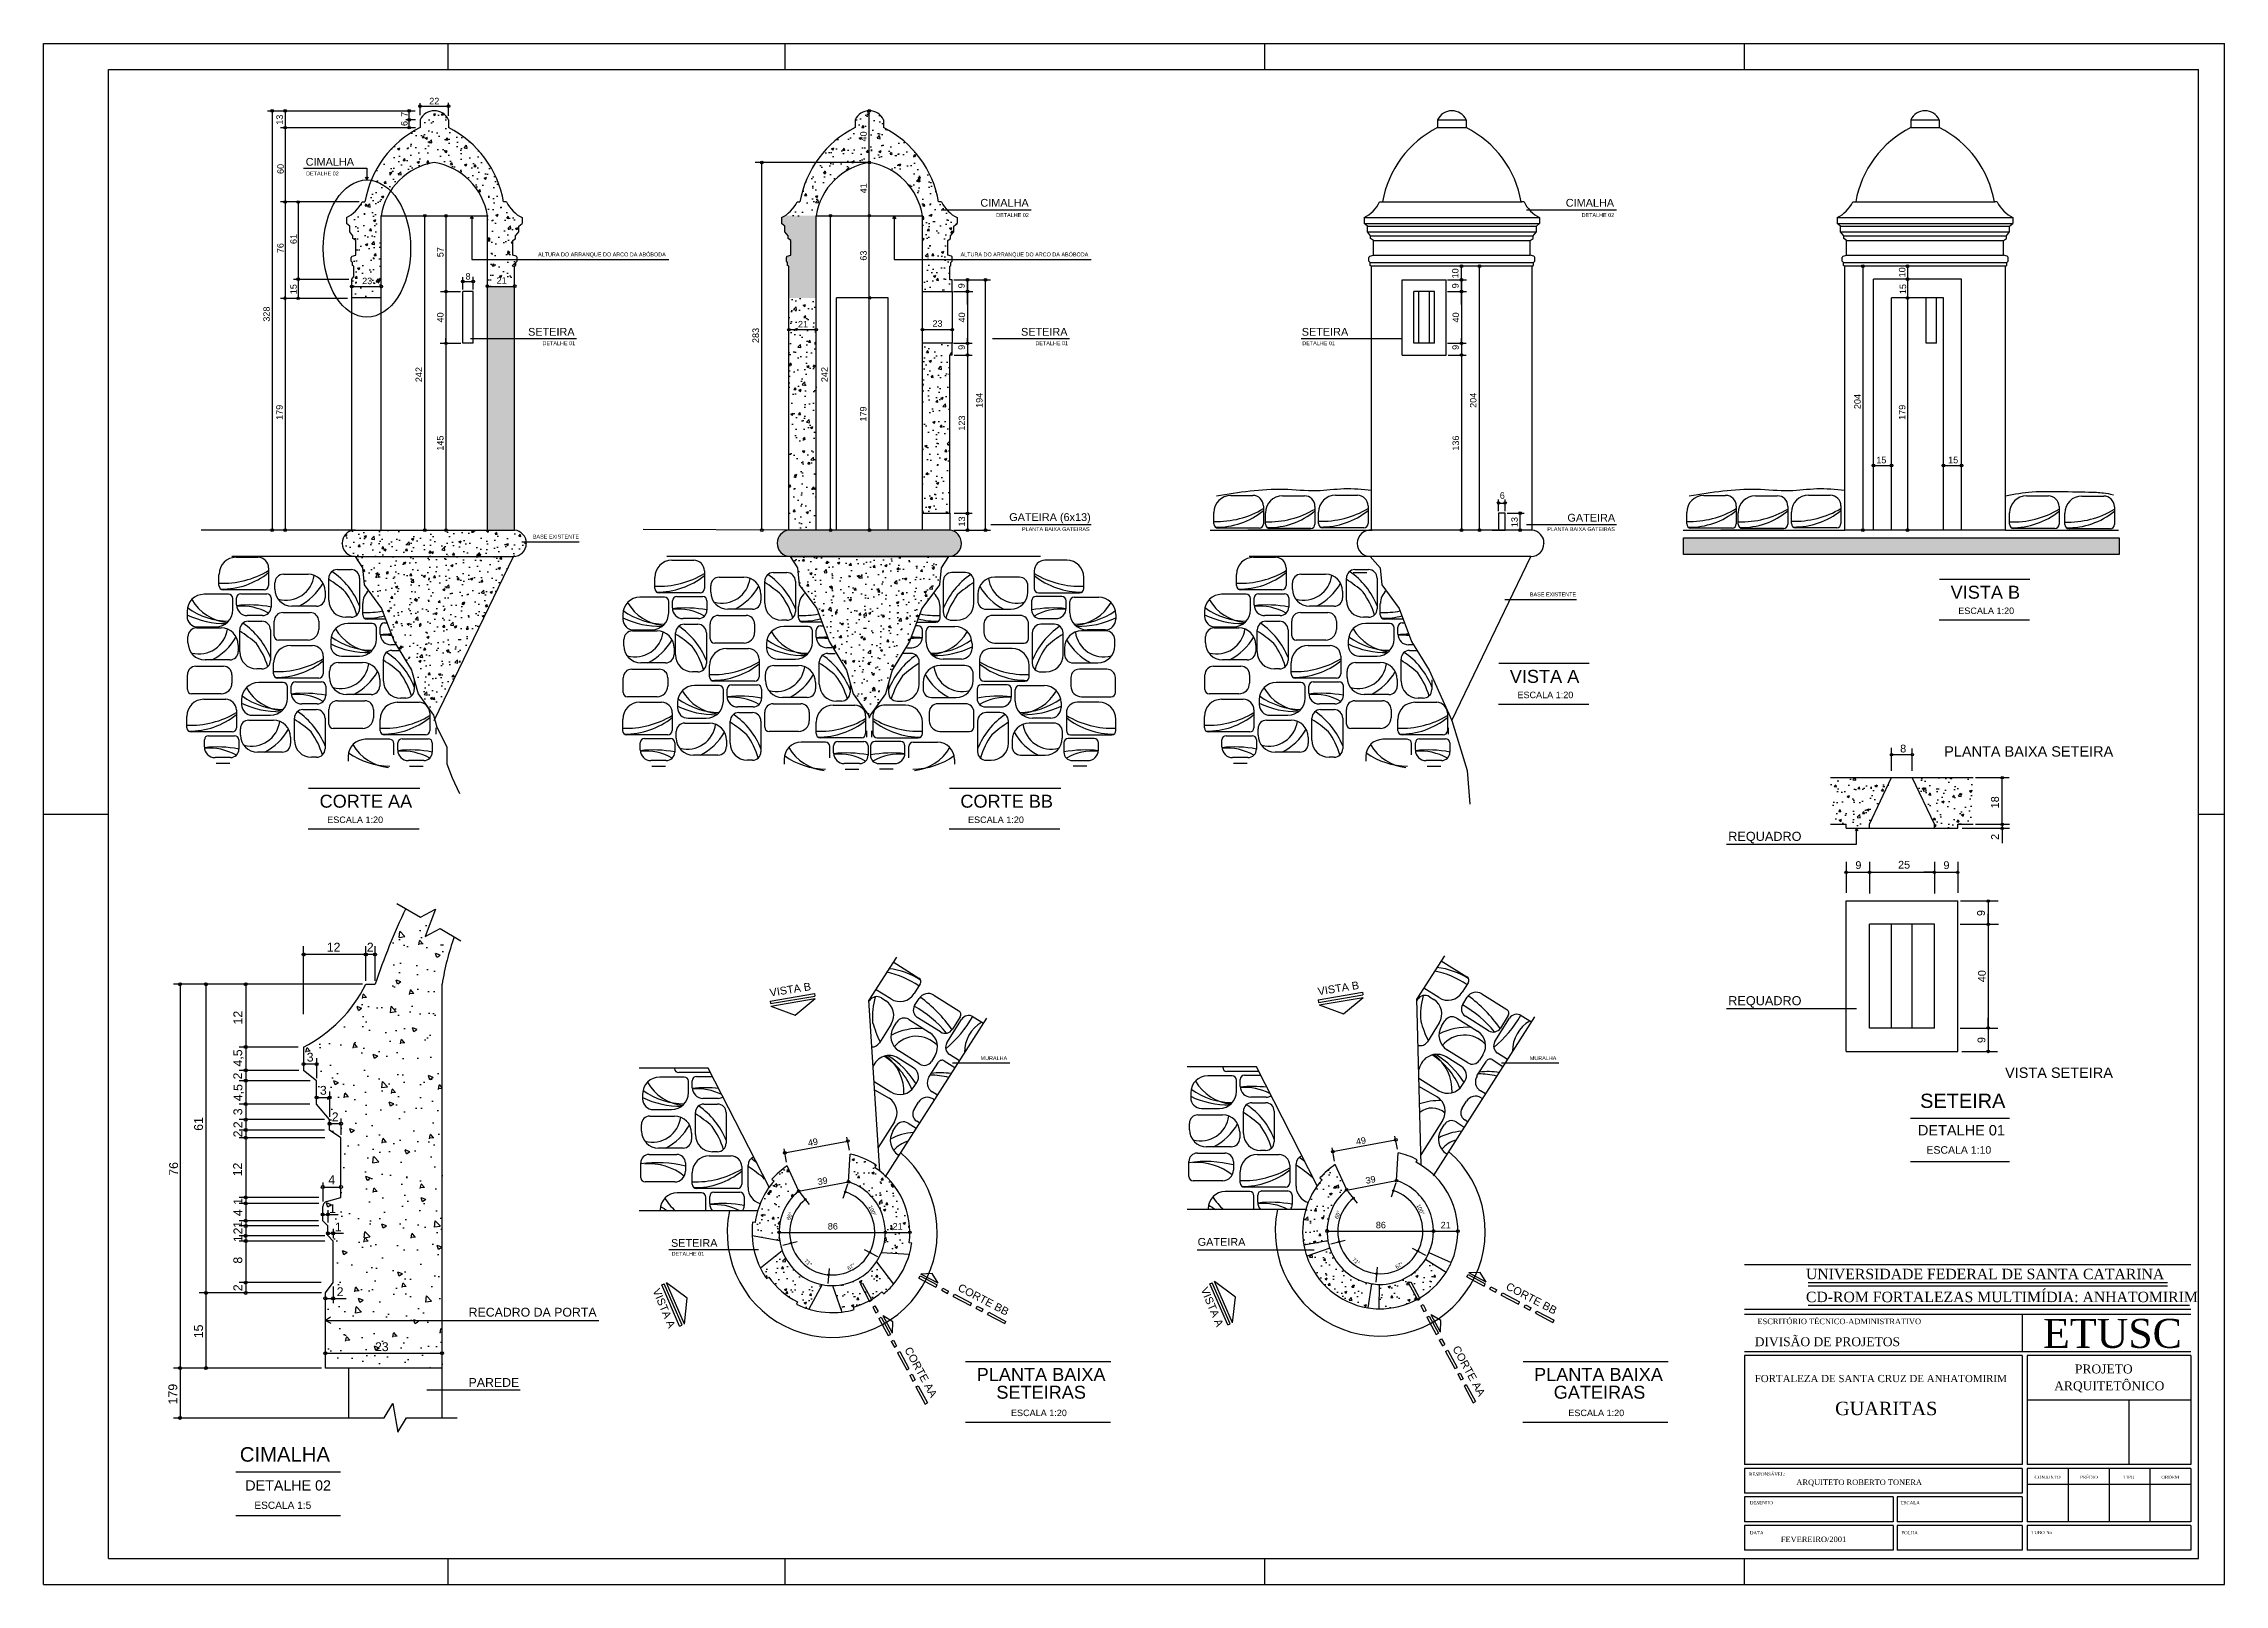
# Paper-space layout 'Layout1' of a CAD drawing. Header units: millimetres. Extents: x 851 to 1692, y 465 to 1059.
# The model-space entities are those that its viewports show. They can reach past a viewport. Long polylines and large blocks are cut down to what shows.
import ezdxf

# ---------------------------------------------------------------- set-up
doc = ezdxf.new("R2010")
doc.units = ezdxf.units.MM
doc.header["$MEASUREMENT"] = 0
for name, color, linetype in [('Corte', 5, 'Continuous'), ('HACHURA', 21, 'Continuous'), ('Layer1', 1, 'Continuous'), ('Layer2', 7, 'Continuous'), ('MARGEMINT', 6, 'Continuous'), ('MARGEMTEXT', 1, 'Continuous'), ('MARGEXT', 2, 'Continuous'), ('MARGINT', 6, 'Continuous'), ('Terra', 40, 'Continuous'), ('TEXT1', 3, 'Continuous'), ('TEXT2', 6, 'Continuous'), ('vp', 7, 'Continuous')]:
    doc.layers.add(name, color=color, linetype=linetype)
doc.layers.get('vp').freeze()
doc.styles.add('Arial', font='ARIAL.TTF', dxfattribs={"height": 0.05})
doc.styles.add('ROMANS', font='TIMES.TTF')
pattern_1 = [(130, (22070.36371, 3494.599876), (-0.091092334, -0.007969543), [0.009525, -0.104775]), (185, (22070.36371, 3494.59988), (0.017621413, 0.09552832), [0.00762, -0.08382]), (79.549, (22070.35612, 3494.59921), (-0.07347125, 0.087558344), [0.008095, -0.089045]), (133.8158, (22070.36371, 3494.62528), (-0.13553952, -0.021021164), [0.0142875, -0.1571625]), (83.3644, (22070.35242, 3494.62352), (-0.11870212, 0.12371278), [0.0121425, -0.1335675]), (188.816, (22070.36371, 3494.62528), (-0.1187023, 0.12371256), [0.01143, -0.12573]), (159, (22070.35101, 3494.618926), (-0.07580744, -0.05113276), [0.009525, -0.104775]), (214, (22070.35101, 3494.61893), (-0.030901014, 0.092093983), [0.00762, -0.08382]), (108.5486, (22070.3447, 3494.614665), (-0.106708245, 0.04096143), [0.008095, -0.089045]), (142.5, (22070.363713, 3494.599876), (-0.0015443016, 0.0422775194), [0, -0.082804, 0, -0.08509, 0, -0.0841375]), (172.5, (22070.363713, 3494.599876), (-0.033409831, 0.050090287), [0, -0.048514, 0, -0.080899, 0, -0.0320675]), (212.5, (22070.392034, 3494.599876), (-0.0677952976, -0.002864372), [0, -0.03175, 0, -0.09906, 0, -0.131445]), (222.5, (22070.404734, 3494.599876), (-0.07406459, 0.012713246), [0, -0.041275, 0, -0.065786, 0, -0.093345])]
pattern_2 = [(50, (21697.91374, 3494.599876), (0.091092334, -0.007969543), [0.009525, -0.104775]), (355, (21697.91374, 3494.59988), (-0.017621413, 0.09552832), [0.00762, -0.08382]), (100.451, (21697.92133, 3494.59921), (0.07347125, 0.087558344), [0.008095, -0.089045]), (46.1842, (21697.91374, 3494.62528), (0.13553952, -0.021021164), [0.0142875, -0.1571625]), (96.6356, (21697.92504, 3494.62352), (0.11870212, 0.12371278), [0.0121425, -0.1335675]), (351.184, (21697.91374, 3494.62528), (0.1187023, 0.12371256), [0.01143, -0.12573]), (21, (21697.92644, 3494.618926), (0.07580744, -0.05113276), [0.009525, -0.104775]), (326, (21697.92644, 3494.61893), (0.030901014, 0.092093983), [0.00762, -0.08382]), (71.4514, (21697.93276, 3494.614665), (0.106708245, 0.04096143), [0.008095, -0.089045]), (37.5, (21697.91374, 3494.599876), (0.0015443016, 0.0422775194), [0, -0.082804, 0, -0.08509, 0, -0.0841375]), (7.5, (21697.91374, 3494.599876), (0.033409831, 0.050090287), [0, -0.048514, 0, -0.080899, 0, -0.0320675]), (327.5, (21697.88542, 3494.599876), (0.0677952976, -0.002864372), [0, -0.03175, 0, -0.09906, 0, -0.131445]), (317.5, (21697.87272, 3494.599876), (0.07406459, 0.012713246), [0, -0.041275, 0, -0.065786, 0, -0.093345])]
pattern_3 = [(50, (21697.91374, 3494.59988), (0.18218467, -0.01593909), [0.01905, -0.20955]), (355, (21697.91374, 3494.59988), (-0.03524283, 0.19105664), [0.01524, -0.16764]), (100.451, (21697.92892, 3494.59855), (0.1469425, 0.17511669), [0.01619, -0.17809]), (46.1842, (21697.91374, 3494.65068), (0.27107904, -0.04204233), [0.028575, -0.314325]), (96.6356, (21697.93633, 3494.64717), (0.23740423, 0.24742556), [0.024285, -0.267135]), (351.184, (21697.91374, 3494.65068), (0.2374046, 0.24742512), [0.02286, -0.25146]), (21, (21697.93914, 3494.63798), (0.15161488, -0.10226552), [0.01905, -0.20955]), (326, (21697.93914, 3494.63798), (0.06180203, 0.18418797), [0.01524, -0.16764]), (71.4514, (21697.95177, 3494.62945), (0.21341649, 0.08192286), [0.01619, -0.17809]), (37.5, (21697.91374, 3494.599876), (0.003088603, 0.084555039), [0, -0.165608, 0, -0.17018, 0, -0.168275]), (7.5, (21697.91374, 3494.59988), (0.066819663, 0.100180575), [0, -0.097028, 0, -0.161798, 0, -0.064135]), (327.5, (21697.8571, 3494.599876), (0.135590595, -0.005728744), [0, -0.0635, 0, -0.19812, 0, -0.26289]), (317.5, (21697.8317, 3494.59988), (0.14812918, 0.02542649), [0, -0.08255, 0, -0.131572, 0, -0.18669])]
pattern_4 = [(50, (21698.52205, 3494.59988), (0.18218467, -0.01593909), [0.01905, -0.20955]), (355, (21698.52205, 3494.59988), (-0.03524283, 0.19105664), [0.01524, -0.16764]), (100.451, (21698.53723, 3494.59855), (0.1469425, 0.17511669), [0.01619, -0.17809]), (46.1842, (21698.52205, 3494.65068), (0.27107904, -0.04204233), [0.028575, -0.314325]), (96.6356, (21698.54464, 3494.64717), (0.23740423, 0.24742556), [0.024285, -0.267135]), (351.184, (21698.52205, 3494.65068), (0.2374046, 0.2474251), [0.02286, -0.25146]), (21, (21698.54745, 3494.63798), (0.15161488, -0.10226552), [0.01905, -0.20955]), (326, (21698.54745, 3494.63798), (0.06180203, 0.18418797), [0.01524, -0.16764]), (71.4514, (21698.56009, 3494.62945), (0.21341649, 0.08192286), [0.01619, -0.17809]), (37.5, (21698.52205, 3494.599876), (0.003088603, 0.084555039), [0, -0.165608, 0, -0.17018, 0, -0.168275]), (7.5, (21698.52205, 3494.59988), (0.066819663, 0.100180575), [0, -0.097028, 0, -0.161798, 0, -0.064135]), (327.5, (21698.46541, 3494.599876), (0.135590595, -0.005728744), [0, -0.0635, 0, -0.19812, 0, -0.26289]), (317.5, (21698.44001, 3494.59988), (0.14812918, 0.02542649), [0, -0.08255, 0, -0.131572, 0, -0.18669])]

psp = doc.layouts.get("Layout1")

# ---------------------------------------------------------------- texts
at = {"layer": 'TEXT1', "style": 'ROMANS'}
for s, height, p in [('UNIVERSIDADE FEDERAL DE SANTA CATARINA', 4.0164, (1530.51, 582.56)), ('CD-ROM FORTALEZAS MULTIMÍDIA: ANHATOMIRIM', 4.0164, (1530.49, 573.71)), ('ESCRITÓRIO TÉCNICO-ADMINISTRATIVO', 2.1223, (1511.81, 565.22)), ('DIVISÃO DE PROJETOS', 3.4426, (1510.75, 556.73)), ('PROJETO', 3.443, (1634.25, 546.23)), ('FORTALEZA DE SANTA CRUZ DE ANHATOMIRIM', 2.7885, (1510.75, 542.87)), ('ARQUITETÔNICO', 3.4426, (1626.25, 539.73)), ('GUARITAS', 5.164, (1541.75, 530.14)), ('RESPONSÁVEL:', 1.2432, (1508.62, 506.79)), ('ARQUITETO ROBERTO TONERA', 2.1223, (1526.81, 503.22)), ('CONJUNTO  ', 1.243, (1618.66, 505.6)), ('PRÉDIO', 1.243, (1636.21, 505.6)), ('TIPO', 1.243, (1652.91, 505.6)), ('ORDEM', 1.243, (1667.58, 505.6)), ('DESENHO                       ', 1.2432, (1508.9, 495.75)), ('ESCALA', 1.243, (1567.04, 495.75)), ('DATA                              ', 1.2432, (1508.9, 484.18)), ('FEVEREIRO/2001', 2.1223, (1520.81, 481.22)), ('FOLHA', 1.243, (1567.32, 484.18)), ('TUBO No', 1.243, (1617.42, 484.27))]:
    psp.add_text(s, height=height, dxfattribs=at).set_placement(p)
at = {"layer": 'TEXT2', "style": 'ROMANS'}
psp.add_text('ETUSC', height=11.193, dxfattribs=at).set_placement((1621.94, 556.07))

msp = doc.modelspace()

# ---------------------------------------------------------------- texts
at = {"layer": 'Layer1', "style": 'Arial'}
for s, height, p in [('CIMALHA', 0.06, (21891.2176, 3591.1171)), ('DETALHE 02', 0.03, (21891.2207, 3591.0422)), ('CIMALHA', 0.06, (21896.4214, 3590.801)), ('CIMALHA', 0.06, (21900.9363, 3590.801)), ('DETALHE 02', 0.03, (21896.5433, 3590.7217)), ('DETALHE 02', 0.03, (21901.0583, 3590.7217)), ('RECADRO DA PORTA', 0.017, (21883.7048, 3590.7031)), ('PAREDE', 0.017, (21883.7047, 3590.5677)), ('ALTURA DO ARRANQUE DO ARCO DA ABÓBODA', 0.03, (21893.0098, 3590.4181)), ('ALTURA DO ARRANQUE DO ARCO DA ABÓBODA', 0.03, (21896.2686, 3590.4181)), ('SETEIRA', 0.06, (21892.9329, 3589.8062)), ('SETEIRA', 0.06, (21896.7348, 3589.8062)), ('SETEIRA', 0.06, (21898.9, 3589.8062)), ('DETALHE 01', 0.03, (21893.0439, 3589.7333)), ('DETALHE 01', 0.03, (21896.8457, 3589.7333)), ('DETALHE 01', 0.03, (21898.9041, 3589.7333)), ('GATEIRA (6x13)', 0.06, (21896.6437, 3588.3776)), ('GATEIRA', 0.06, (21900.9491, 3588.3727)), ('PLANTA BAIXA GATEIRAS', 0.03, (21896.7422, 3588.2998)), ('PLANTA BAIXA GATEIRAS', 0.03, (21900.7932, 3588.2998)), ('BASE EXISTENTE', 0.03, (21892.9694, 3588.2422)), ('BASE EXISTENTE', 0.03, (21900.6597, 3587.7967)), ('MURALHA', 0.03, (21894.0274, 3583.1323)), ('MURALHA', 0.03, (21898.2632, 3583.1323)), ('SETEIRA', 0.06, (21891.6394, 3581.6927)), ('GATEIRA', 0.06, (21895.7019, 3581.7007)), ('DETALHE 01', 0.03, (21891.6442, 3581.624))]:
    msp.add_text(s, height=height, dxfattribs=at).set_placement(p)
for s, rotation, p in [('VISTA B', 9.0646, (21892.4054, 3583.6222)), ('VISTA B', 9.0646, (21896.6325, 3583.6317)), ('CORTE BB', 332.3105, (21893.846, 3581.3592)), ('CORTE BB', 332.3105, (21898.073, 3581.3687)), ('VISTA A', 292.8044, (21891.4962, 3581.3563)), ('VISTA A', 292.8044, (21895.7233, 3581.3659)), ('CORTE AA', 298.6345, (21893.4378, 3580.8998)), ('CORTE AA', 298.6345, (21897.6649, 3580.9093))]:
    msp.add_text(s, height=0.06, rotation=rotation, dxfattribs=at).set_placement(p)
at = {"layer": 'Layer1', "attachment_point": 5, "style": 'Arial'}
for s, insert, char_height in [('8', (21886.0756, 3591.6555), 0.03), ('22', (21892.2092, 3591.6155), 0.05), ('12', (21883.4444, 3591.4153), 0.017), ('2', (21883.5151, 3591.4153), 0.017), ('3', (21883.3992, 3591.2031), 0.017), ('9', (21885.9028, 3591.2062), 0.03), ('25', (21886.0789, 3591.2075), 0.03), ('9', (21886.2424, 3591.2059), 0.03), ('3', (21883.4246, 3591.1392), 0.017), ('2', (21883.4475, 3591.0882), 0.017), ('4', (21883.4408, 3590.9669), 0.017), ('1', (21883.4422, 3590.9113), 0.017), ('1', (21883.4535, 3590.8758), 0.017), ('2', (21883.457, 3590.7511), 0.017), ('23', (21883.5374, 3590.645), 0.017), ('8', (21892.4697, 3590.2634), 0.05), ('23', (21891.6915, 3590.2285), 0.05), ('21', (21892.7287, 3590.2326), 0.05), ('21', (21895.0531, 3589.8954), 0.05), ('23', (21896.0903, 3589.8995), 0.05), ('15', (21903.3701, 3588.8473), 0.05), ('15', (21903.9243, 3588.8473), 0.05), ('6', (21900.4467, 3588.5738), 0.05), ('86', (21892.8876, 3581.8508), 0.05), ('21', (21893.3876, 3581.8508), 0.05), ('86', (21897.1147, 3581.8603), 0.05), ('21', (21897.6147, 3581.8603), 0.05)]:
    msp.add_mtext(s, dxfattribs=dict(at, insert=insert, char_height=char_height))
for s, insert, char_height, rotation in [('13', (21891.0162, 3591.4716), 0.05, 90), ('7', (21891.9782, 3591.5126), 0.05, 90), ('18', (21886.4297, 3591.4484), 0.03, 90), ('6', (21891.9782, 3591.4426), 0.05, 90), ('40', (21895.5202, 3591.3429), 0.05, 90), ('2', (21886.4297, 3591.3152), 0.03, 90), ('12', (21883.2598, 3591.2795), 0.017, 90), ('4,5', (21883.2612, 3591.2017), 0.017, 90), ('2', (21883.2595, 3591.1669), 0.017, 90), ('4,5', (21883.2616, 3591.1348), 0.017, 90), ('60', (21891.0238, 3591.0919), 0.05, 90), ('61', (21883.1841, 3591.0745), 0.017, 90), ('3', (21883.2599, 3591.0979), 0.017, 90), ('2', (21883.2599, 3591.0729), 0.017, 90), ('2', (21883.2598, 3591.0553), 0.017, 90), ('9', (21886.376, 3591.0216), 0.03, 90), ('76', (21883.136, 3590.9878), 0.017, 90), ('12', (21883.2592, 3590.9867), 0.017, 90), ('41', (21895.5202, 3590.9426), 0.05, 90), ('4', (21883.2599, 3590.9033), 0.017, 90), ('1', (21883.26, 3590.9253), 0.017, 90), ('1', (21883.2596, 3590.881), 0.017, 90), ('2', (21883.2599, 3590.8681), 0.017, 90), ('1', (21883.26, 3590.8532), 0.017, 90), ('8', (21883.2598, 3590.8118), 0.017, 90), ('40', (21886.3793, 3590.7781), 0.03, 90), ('2', (21883.2597, 3590.7587), 0.017, 90), ('15', (21883.1841, 3590.6746), 0.017, 90), ('179', (21883.1345, 3590.5537), 0.017, 90), ('61', (21891.1236, 3590.5518), 0.05, 90), ('9', (21886.3775, 3590.5319), 0.03, 90), ('76', (21891.0223, 3590.4814), 0.05, 90), ('57', (21892.2558, 3590.4505), 0.05, 90), ('63', (21895.5198, 3590.4236), 0.05, 90), ('10', (21900.0842, 3590.2869), 0.05, 90), ('10', (21903.5309, 3590.2948), 0.05, 90), ('15', (21891.1236, 3590.1649), 0.05, 90), ('9', (21896.2753, 3590.191), 0.05, 90), ('9', (21900.0849, 3590.191), 0.05, 90), ('15', (21903.5369, 3590.1656), 0.05, 90), ('328', (21890.9157, 3589.9726), 0.05, 90), ('40', (21892.2558, 3589.9475), 0.05, 90), ('40', (21896.2786, 3589.9475), 0.05, 90), ('40', (21900.0882, 3589.9475), 0.05, 90), ('283', (21894.6889, 3589.808), 0.05, 90), ('9', (21896.2769, 3589.7166), 0.05, 90), ('9', (21900.0864, 3589.7166), 0.05, 90), ('242', (21892.0896, 3589.5065), 0.05, 90), ('242', (21895.2193, 3589.5065), 0.05, 90), ('194', (21896.4133, 3589.308), 0.05, 90), ('204', (21900.2229, 3589.308), 0.05, 90), ('204', (21903.186, 3589.2985), 0.05, 90), ('179', (21891.0151, 3589.2155), 0.05, 90), ('179', (21903.5309, 3589.2155), 0.05, 90), ('179', (21895.5182, 3589.2025), 0.05, 90), ('123', (21896.2786, 3589.1325), 0.05, 90), ('145', (21892.2558, 3588.978), 0.05, 90), ('136', (21900.0882, 3588.978), 0.05, 90), ('13', (21896.2786, 3588.3736), 0.05, 90), ('13', (21900.5415, 3588.3692), 0.05, 90), ('49', (21896.961, 3582.5088), 0.05, 11), ('49', (21892.7339, 3582.4993), 0.05, 11), ('39', (21897.0355, 3582.2095), 0.05, 11), ('39', (21892.8084, 3582.2), 0.05, 11), ('100°', (21893.1934, 3581.9705), 0.03, 295), ('100°', (21897.4204, 3581.98), 0.03, 295), ('65°', (21892.5543, 3581.9303), 0.03, 69), ('65°', (21896.7813, 3581.9398), 0.03, 69), ('71°', (21896.9252, 3581.5803), 0.03, 320), ('71°', (21892.6981, 3581.5708), 0.03, 320), ('67°', (21897.257, 3581.5491), 0.03, 28), ('67°', (21893.03, 3581.5395), 0.03, 28)]:
    msp.add_mtext(s, dxfattribs=dict(at, insert=insert, char_height=char_height, rotation=rotation))
at = {"layer": 'MARGEMTEXT', "style": 'Arial'}
for s, height, p in [('PLANTA BAIXA SETEIRA', 0.04, (21886.2337, 3591.6246)), ('REQUADRO', 0.035, (21885.4009, 3591.2998)), ('REQUADRO', 0.035, (21885.4009, 3590.6662)), ('VISTA SETEIRA', 0.04, (21886.4684, 3590.3861))]:
    msp.add_text(s, height=height, dxfattribs=at).set_placement(p)
at = {"layer": 'MARGINT', "style": 'Arial'}
for s, height, p in [('CIMALHA', 0.028, (21883.2636, 3590.4235)), ('DETALHE 02', 0.0197, (21883.2742, 3590.3679)), ('ESCALA 1:5', 0.014, (21883.2916, 3590.3325)), ('SETEIRA', 0.055, (21886.1409, 3590.2702)), ('DETALHE 01', 0.04, (21886.1325, 3590.1643)), ('ESCALA 1:10', 0.029, (21886.1652, 3590.0938))]:
    msp.add_text(s, height=height, dxfattribs=at).set_placement(p)
at = {"layer": 'TEXT2', "style": 'Arial'}
for s, height, p in [('VISTA B', 0.1, (21903.9047, 3587.7784)), ('ESCALA 1:20', 0.05, (21903.9636, 3587.6603)), ('VISTA A', 0.1, (21900.5048, 3587.1296)), ('ESCALA 1:20', 0.05, (21900.5637, 3587.0115)), ('CORTE AA', 0.1, (21891.3247, 3586.1671)), ('CORTE BB', 0.1, (21896.2671, 3586.1671)), ('ESCALA 1:20', 0.05, (21891.3836, 3586.0489)), ('ESCALA 1:20', 0.05, (21896.326, 3586.0489)), ('PLANTA BAIXA', 0.1, (21893.9973, 3580.6586)), ('PLANTA BAIXA', 0.1, (21898.2961, 3580.6586)), ('SETEIRAS', 0.1, (21894.149, 3580.5216)), ('GATEIRAS', 0.1, (21898.4479, 3580.5216)), ('ESCALA 1:20', 0.05, (21894.2618, 3580.3874)), ('ESCALA 1:20', 0.05, (21898.5606, 3580.3874))]:
    msp.add_text(s, height=height, dxfattribs=at).set_placement(p)

# ---------------------------------------------------------------- blocks, each defined once
blk = doc.blocks.new('_Small')
at = {"layer": 'Layer1', "color": 0, "lineweight": -2}
blk.add_circle((0, 0), 0.25, dxfattribs=at)

# ---------------------------------------------------------------- hatches: boundary and pattern name
at = {"layer": 'HACHURA'}
h = msp.add_hatch(dxfattribs=at)
h.set_pattern_fill('AR-CONC', color=256, scale=0.0005, style=0)
h.set_pattern_definition(pattern_2)
h.paths.add_polyline_path([(21886.0308, 3591.5436), (21885.7958, 3591.5436), (21885.7958, 3591.3636), (21885.8558, 3591.3636), (21885.8558, 3591.3486), (21885.9458, 3591.3486), (21885.9458, 3591.3636)])
h = msp.add_hatch(dxfattribs=at)
h.set_pattern_fill('AR-CONC', color=256, scale=0.0005, style=0)
h.set_pattern_definition(pattern_2)
h.paths.add_polyline_path([(21886.3458, 3591.5436), (21886.1108, 3591.5436), (21886.1958, 3591.3636), (21886.1958, 3591.3486), (21886.2858, 3591.3486), (21886.2858, 3591.3636), (21886.3458, 3591.3636)])
h = msp.add_hatch(dxfattribs=at)
h.set_pattern_fill('AR-CONC', color=256, scale=0.001, style=0)
h.set_pattern_definition(pattern_3)
h.paths.add_polyline_path([(21892.0992, 3591.4105, 0.237933), (21891.6744, 3590.8375), (21891.6522, 3590.8375, -0.160452), (21891.5322, 3590.7165), (21891.5322, 3590.6715), (21891.5572, 3590.6515), (21891.5572, 3590.6065), (21891.5822, 3590.5765), (21891.5822, 3590.5565), (21891.6042, 3590.5415), (21891.6042, 3590.4265), (21891.5765, 3590.4186, 0.33486), (21891.5692, 3590.409), (21891.5692, 3590.3815), (21891.5792, 3590.3715), (21891.5792, 3590.3475), (21891.5892, 3590.3425), (21891.5892, 3590.2625), (21891.5742, 3590.2425), (21891.5742, 3590.196, -0.36549), (21891.5826, 3590.1861), (21891.7909, 3590.1861, -0.366569), (21891.7992, 3590.196), (21891.7992, 3590.7315, -0.325745), (21892.2092, 3591.1415, -0.325745), (21892.6192, 3590.7315), (21892.6192, 3590.1978, -0.444362), (21892.6283, 3590.1861), (21892.82, 3590.1861, -0.450374), (21892.8292, 3590.1979), (21892.8292, 3590.3425), (21892.8392, 3590.3475), (21892.8392, 3590.3715), (21892.8492, 3590.3815), (21892.8492, 3590.409, 0.33486), (21892.842, 3590.4186), (21892.8142, 3590.4265), (21892.8142, 3590.5415), (21892.8362, 3590.5565), (21892.8362, 3590.5765), (21892.8612, 3590.6065), (21892.8612, 3590.6515), (21892.8862, 3590.6715), (21892.8862, 3590.7165, -0.160452), (21892.7662, 3590.8375), (21892.7441, 3590.8375, 0.237933), (21892.3192, 3591.4105), (21892.3192, 3591.4705, 0.636364), (21892.0992, 3591.4705)])
h.paths.add_polyline_path([(21891.5826, 3590.1861, -0.36549), (21891.5742, 3590.1763), (21891.5742, 3590.0975), (21891.7992, 3590.0975), (21891.7992, 3590.1762, -0.366569), (21891.7909, 3590.1861)])
h.paths.add_polyline_path([(21892.6829, 3590.2701), (21892.7745, 3590.2701), (21892.7745, 3590.1951), (21892.6829, 3590.1951)], flags=24)
h.paths.add_polyline_path([(21891.6385, 3590.266), (21891.7445, 3590.266), (21891.7445, 3590.191), (21891.6385, 3590.191)], flags=24)
h = msp.add_hatch(dxfattribs=at)
h.set_pattern_fill('AR-CONC', color=256, scale=0.001, style=0)
h.set_pattern_definition(pattern_3)
h.paths.add_polyline_path([(21895.6746, 3591.4105), (21895.6746, 3591.4705, 0.636364), (21895.4546, 3591.4705), (21895.4546, 3591.4105, 0.130274), (21895.1508, 3591.1415), (21895.5646, 3591.1415, -0.325745), (21895.9746, 3590.7315), (21896.0994, 3590.8377, 0.237853)])
h = msp.add_hatch(dxfattribs=at)
h.set_pattern_fill('AR-CONC', color=256, scale=0.0005, style=0)
h.set_pattern_definition(pattern_1)
h.paths.add_polyline_path([(21883.4396, 3591.1254, 1), (21883.4337, 3591.1254), (21883.4146, 3591.1254, 0.414214), (21883.4116, 3591.1283), (21883.4116, 3591.1578), (21883.3866, 3591.1778), (21883.3866, 3591.1869, 0.414214), (21883.3896, 3591.1898), (21883.4087, 3591.1898, 1), (21883.4146, 3591.1898, 1), (21883.4087, 3591.1898), (21883.3896, 3591.1898, 0.414214), (21883.3866, 3591.1928), (21883.3866, 3591.2228, 0.160452), (21883.5066, 3591.3438), (21883.5246, 3591.3438, -0.031506), (21883.5835, 3591.4895), (21883.677, 3591.4349, 0.047871), (21883.6536, 3591.3438), (21883.6536, 3590.6921), (21883.4286, 3590.6921), (21883.4286, 3590.7354, 0.414214), (21883.4316, 3590.7383), (21883.4407, 3590.7383, 1), (21883.4466, 3590.7383, 1), (21883.4407, 3590.7383), (21883.4316, 3590.7383, 0.414214), (21883.4286, 3590.7412), (21883.4286, 3590.7488), (21883.4436, 3590.7688), (21883.4436, 3590.8488), (21883.4336, 3590.8592), (21883.4336, 3590.8607, 0.414214), (21883.4366, 3590.8637), (21883.4407, 3590.8637, 1), (21883.4466, 3590.8637, 1), (21883.4407, 3590.8637), (21883.4366, 3590.8637, 0.414214), (21883.4336, 3590.8666), (21883.4336, 3590.8778), (21883.4236, 3590.8878), (21883.4236, 3590.8971, 0.414214), (21883.4266, 3590.9), (21883.4307, 3590.9, 1), (21883.4366, 3590.9, 1), (21883.4307, 3590.9), (21883.4266, 3590.9, 0.414214), (21883.4236, 3590.903), (21883.4236, 3590.9153, -0.33486), (21883.4309, 3590.9249), (21883.4586, 3590.9328), (21883.4586, 3590.95, 0.414214), (21883.4616, 3590.9529, 0.414214), (21883.4586, 3590.9559), (21883.4586, 3591.0478), (21883.4366, 3591.0628), (21883.4366, 3591.072, 0.414214), (21883.4396, 3591.0749), (21883.4557, 3591.0749, 1), (21883.4616, 3591.0749, 1), (21883.4557, 3591.0749), (21883.4396, 3591.0749, 0.414214), (21883.4366, 3591.0779), (21883.4366, 3591.0828), (21883.4116, 3591.1128), (21883.4116, 3591.1224, 0.414214), (21883.4146, 3591.1254), (21883.4337, 3591.1254, 1)])
h.paths.add_polyline_path([(21883.4699, 3590.7669), (21883.4466, 3590.7669), (21883.4466, 3590.7368), (21883.4699, 3590.7368)], flags=24)
h.paths.add_polyline_path([(21883.4566, 3590.9298), (21883.4322, 3590.9298), (21883.4322, 3590.8998), (21883.4566, 3590.8998)], flags=24)
h.paths.add_polyline_path([(21883.4666, 3590.8919), (21883.4422, 3590.8919), (21883.4422, 3590.8618), (21883.4666, 3590.8618)], flags=24)
h.paths.add_polyline_path([(21883.4578, 3591.1064), (21883.4345, 3591.1064), (21883.4345, 3591.0764), (21883.4578, 3591.0764)], flags=24)
h.paths.add_polyline_path([(21883.4349, 3591.1554), (21883.4118, 3591.1554), (21883.4118, 3591.125), (21883.4349, 3591.125)], flags=24)
h.paths.add_polyline_path([(21883.4096, 3591.2198), (21883.3865, 3591.2198), (21883.3865, 3591.1893), (21883.4096, 3591.1893)], flags=9)
h = msp.add_hatch(dxfattribs=at)
h.set_pattern_fill('AR-CONC', color=256, scale=0.001, style=0)
h.set_pattern_definition(pattern_3)
h.paths.add_polyline_path([(21895.1508, 3591.1415, 0.104346), (21895.0298, 3590.8377), (21895.1546, 3590.7315)])
h.paths.add_polyline_path([(21896.2416, 3590.7165), (21895.9817, 3590.7205), (21896.1696, 3590.4265), (21896.1696, 3590.5415), (21896.1916, 3590.5565), (21896.1916, 3590.5765), (21896.2166, 3590.6065), (21896.2166, 3590.6515), (21896.2416, 3590.6715)])
h = msp.add_hatch(dxfattribs=at)
h.set_pattern_fill('AR-CONC', color=256, scale=0.001, style=0)
h.set_pattern_definition(pattern_3)
h.paths.add_polyline_path([(21895.9746, 3590.7315), (21895.9746, 3590.1475), (21896.2046, 3590.1475), (21896.2046, 3590.2375), (21896.1846, 3590.2375), (21896.1846, 3590.3425), (21896.1946, 3590.3475), (21896.1946, 3590.3715), (21896.2046, 3590.3815), (21896.2046, 3590.409, 0.33486), (21896.1974, 3590.4186), (21896.1696, 3590.4265)])
h.paths.add_polyline_path([(21895.5646, 3591.1415), (21895.1508, 3591.1415), (21895.1546, 3590.7315, -0.325745)])
h = msp.add_hatch(dxfattribs=at)
h.set_pattern_fill('AR-CONC', color=256, scale=0.001, style=0)
h.set_pattern_definition(pattern_3)
h.paths.add_polyline_path([(21896.1216, 3590.8375), (21896.0991, 3590.8375), (21895.9746, 3590.7315), (21895.9746, 3590.7206), (21896.2416, 3590.7165, -0.160452)])
h = msp.add_hatch(dxfattribs=at)
h.set_pattern_fill('AR-CONC', color=256, scale=0.0005, style=0)
h.set_pattern_definition(pattern_1)
h.paths.add_polyline_path([(21883.6536, 3590.6921), (21883.6536, 3590.6354, 0.414214), (21883.6507, 3590.6325), (21883.4316, 3590.6325, 0.414214), (21883.4286, 3590.6354), (21883.4286, 3590.6921)])
h.paths.add_polyline_path([(21883.4286, 3590.6038), (21883.4286, 3590.6296, 0.414214), (21883.4316, 3590.6325), (21883.6507, 3590.6325, 0.414214), (21883.6536, 3590.6296), (21883.6536, 3590.6038)])
h.paths.add_polyline_path([(21883.5785, 3590.6643), (21883.5161, 3590.6643), (21883.5161, 3590.6303), (21883.5785, 3590.6303)], flags=9)
h = msp.add_hatch(dxfattribs=at)
h.set_pattern_fill('AR-CONC', color=256, scale=0.001, style=0)
h.set_pattern_definition(pattern_3)
h.paths.add_polyline_path([(21895.1546, 3590.7315), (21894.9135, 3590.7315, -0.027459), (21894.8876, 3590.7165), (21894.8876, 3590.6715), (21894.9126, 3590.6515), (21894.9126, 3590.6065), (21894.9376, 3590.5765), (21894.9376, 3590.5565), (21894.9596, 3590.5415), (21894.9596, 3590.4265), (21894.9319, 3590.4186, 0.33486), (21894.9246, 3590.409), (21894.9246, 3590.3815), (21894.9346, 3590.3715), (21894.9346, 3590.3475), (21894.9446, 3590.3425), (21894.9446, 3590.0975), (21895.1546, 3590.0975)])
h.paths.add_polyline_path([(21892.8292, 3589.9232), (21892.6192, 3589.9232), (21892.6192, 3588.3075), (21892.8292, 3588.3075)])
h.paths.add_polyline_path([(21892.8292, 3590.1779, -0.34747), (21892.82, 3590.1861), (21892.6283, 3590.1861, -0.341866), (21892.6192, 3590.1779), (21892.6192, 3589.9232), (21892.8292, 3589.9232)])
h.paths.add_polyline_path([(21896.1846, 3588.3075), (21895.9746, 3588.3075), (21894.9446, 3588.3075, 0.381317), (21894.8546, 3588.2075, 0.424737), (21894.9547, 3588.1038), (21896.1746, 3588.1038, 0.414214), (21896.2746, 3588.2038, 0.391448)])
h = msp.add_hatch(dxfattribs=at)
h.set_pattern_fill('AR-CONC', color=256, scale=0.001, style=0)
h.set_pattern_definition(pattern_3)
h.paths.add_polyline_path([(21895.9746, 3588.4375), (21896.1846, 3588.4375), (21896.1846, 3589.6575), (21896.2046, 3589.6575), (21896.2046, 3589.7475), (21895.9746, 3589.7475)])
h.paths.add_polyline_path([(21895.1546, 3589.843, -0.414214), (21895.1446, 3589.853), (21894.9546, 3589.853, -0.414214), (21894.9446, 3589.843), (21894.9446, 3588.3075), (21895.1546, 3588.3075)])
h.paths.add_polyline_path([(21894.9446, 3589.863, -0.414214), (21894.9546, 3589.853), (21895.1446, 3589.853, -0.414214), (21895.1546, 3589.863), (21895.1546, 3590.0975), (21894.9446, 3590.0975)])
h.paths.add_polyline_path([(21895.0054, 3589.933), (21895.1008, 3589.933), (21895.1008, 3589.8578), (21895.0054, 3589.8578)], flags=24)
h = msp.add_hatch(dxfattribs=at)
h.set_pattern_fill('AR-CONC', color=256, scale=0.001, style=0)
h.set_pattern_definition(pattern_3)
h.paths.add_polyline_path([(21892.8292, 3588.307), (21892.8292, 3588.3075), (21892.3097, 3588.3075, -1.023943), (21892.2897, 3588.3075), (21891.5892, 3588.3075, 0.381317), (21891.4992, 3588.2075), (21891.4992, 3588.2038, 0.414214), (21891.5992, 3588.1038), (21892.8192, 3588.1038, 0.419631), (21892.9192, 3588.2056, 0.39048)])
h.paths.add_polyline_path([(21892.8192, 3588.1038), (21891.5992, 3588.1038), (21891.6555, 3588.0163), (21891.6686, 3587.8861), (21891.8032, 3587.7039), (21891.8987, 3587.4478), (21892.0334, 3587.2265), (21892.0855, 3587.0443), (21892.1454, 3586.9599, -0.124886), (21892.1689, 3586.927), (21892.2027, 3586.8794), (21892.2125, 3586.8452)])
h = msp.add_hatch(dxfattribs=at)
h.set_pattern_fill('AR-CONC', color=256, scale=0.001, style=0)
h.set_pattern_definition(pattern_3)
h.paths.add_polyline_path([(21894.9546, 3588.1038), (21895.0109, 3588.0163), (21895.0239, 3587.8861), (21895.1586, 3587.7039), (21895.2541, 3587.4478), (21895.3887, 3587.2265), (21895.4408, 3587.0443), (21895.5581, 3586.8794), (21895.5646, 3586.8566), (21895.5711, 3586.8794), (21895.6884, 3587.0443), (21895.7405, 3587.2265), (21895.8751, 3587.4478), (21895.9707, 3587.7039), (21896.1053, 3587.8861), (21896.1183, 3588.0163), (21896.1746, 3588.1038)])
h = msp.add_hatch(dxfattribs=at)
h.set_pattern_fill('AR-CONC', color=256, scale=0.001, style=0)
h.set_pattern_definition(pattern_3)
h.paths.add_polyline_path([(21892.6165, 3582.1155, -0.182938), (21892.614, 3582.1221, -0.322512), (21892.6208, 3582.1316), (21892.5353, 3582.3172, 0.063227), (21892.418, 3582.2141), (21892.4341, 3582.1999, 0.14972), (21892.2893, 3581.8806), (21892.2695, 3581.8831, 0.042626), (21892.2649, 3581.7779), (21892.478, 3581.7398, -0.033159), (21892.4731, 3581.7939, -0.41779), (21892.4629, 3581.8039, -0.41779), (21892.4731, 3581.8139, -0.212891)])
h.paths.add_polyline_path([(21892.4981, 3581.6624), (21892.3291, 3581.5284, 0.037822), (21892.3769, 3581.4481), (21892.3933, 3581.4596, 0.124217), (21892.6153, 3581.2685), (21892.6063, 3581.2506, 0.041572), (21892.7017, 3581.2125), (21892.8067, 3581.401, -0.263714)])
h.paths.add_polyline_path([(21892.8864, 3581.3939), (21892.9584, 3581.1899, 0.038878), (21893.0525, 3581.209), (21893.047, 3581.2283, 0.105079), (21893.2669, 3581.3447), (21893.2798, 3581.3294, 0.043417), (21893.3557, 3581.405), (21893.2247, 3581.5774, -0.249256)])
h.paths.add_polyline_path([(21893.2104, 3582.3049), (21893.2221, 3582.3229, 0.088506), (21893.0217, 3582.4081), (21893.0089, 3582.2035, -0.480854), (21893.0182, 3582.1909, -0.312107), (21893.2928, 3581.8139, -0.41779), (21893.3029, 3581.8039), (21893.4721, 3581.8039, -0.41732), (21893.4814, 3581.8146, 0.248433)])
h.paths.add_polyline_path([(21893.2622, 3581.6481), (21893.4781, 3581.6354, 0.035721), (21893.496, 3581.7219), (21893.4762, 3581.7245, 0.029397), (21893.4814, 3581.7946, -0.375072), (21893.4721, 3581.8039), (21893.3729, 3581.8039), (21893.3029, 3581.8039, -0.41779), (21893.2928, 3581.7939, -0.091613)])
h.paths.add_polyline_path([(21893.3418, 3581.8883), (21893.4335, 3581.8883), (21893.4335, 3581.8133), (21893.3418, 3581.8133)], flags=24)
h = msp.add_hatch(dxfattribs=at)
h.set_pattern_fill('AR-CONC', color=256, scale=0.001, style=0)
h.set_pattern_definition(pattern_4)
h.paths.add_polyline_path([(21896.8432, 3582.1254, -0.169082), (21896.841, 3582.1317, -0.322512), (21896.8479, 3582.1411), (21896.7623, 3582.3267, 0.063227), (21896.6451, 3582.2236), (21896.6611, 3582.2094, 0.230279), (21896.5214, 3581.7048), (21896.7063, 3581.7389, -0.039542), (21896.6996, 3581.8034, -0.40208), (21896.69, 3581.8134, -0.40208), (21896.6996, 3581.8234, -0.212908)])
h = msp.add_hatch(dxfattribs=at)
h.set_pattern_fill('AR-CONC', color=256, scale=0.001, style=0)
h.set_pattern_definition(pattern_4)
h.paths.add_polyline_path([(21897.013, 3581.2228), (21897.0434, 3581.4083, -0.276994), (21896.7212, 3581.6815), (21896.5432, 3581.6211, 0.276994)])
h = msp.add_hatch(dxfattribs=at)
h.set_pattern_fill('AR-CONC', color=256, scale=0.001, style=0)
h.set_pattern_definition(pattern_3)
h.paths.add_polyline_path([(21897.327, 3581.4131), (21897.3446, 3581.4226), (21897.4127, 3581.297, 0.12076), (21897.6172, 3581.4956), (21897.4579, 3581.5954, -0.263149), (21897.1025, 3581.4029), (21897.0991, 3581.2149, 0.129499), (21897.3953, 3581.2872)])
at = {"layer": 'Layer1'}
h = msp.add_hatch(dxfattribs=at)
h.set_pattern_fill('AR-CONC', color=256, scale=0.001, style=0)
h.set_pattern_definition(pattern_3)
h.paths.add_polyline_path([(21895.0301, 3590.8375), (21895.0076, 3590.8375, -0.132409), (21894.9135, 3590.7315), (21895.1546, 3590.7315)])
at = {"layer": 'Terra'}
msp.add_hatch(color=256, dxfattribs=at).paths.add_polyline_path([(21901.8445, 3588.2465), (21901.8445, 3588.118), (21905.2041, 3588.118), (21905.2041, 3588.2465)])

# ---------------------------------------------------------------- linework, layer by layer
at = {"layer": 'Corte'}
for p, q in [((21885.7958, 3591.5436), (21886.0308, 3591.5436)), ((21885.9458, 3591.3636), (21886.0308, 3591.5436)), ((21886.1108, 3591.5436), (21886.3458, 3591.5436)), ((21886.1958, 3591.3636), (21886.1108, 3591.5436)), ((21892.0992, 3591.4705), (21892.0992, 3591.4105)), ((21892.0992, 3591.4705), (21892.0992, 3591.4105)), ((21892.3192, 3591.4705), (21892.3192, 3591.4105)), ((21892.3192, 3591.4705), (21892.3192, 3591.4105)), ((21895.4546, 3591.4705), (21895.4546, 3591.4105)), ((21895.4546, 3591.4705), (21895.4546, 3591.4105)), ((21895.6746, 3591.4705), (21895.6746, 3591.4105)), ((21895.6746, 3591.4705), (21895.6746, 3591.4105)), ((21885.7958, 3591.3636), (21885.8558, 3591.3636)), ((21885.8558, 3591.3486), (21885.8558, 3591.3636)), ((21885.9458, 3591.3486), (21885.9458, 3591.3636)), ((21886.1958, 3591.3486), (21886.1958, 3591.3636)), ((21886.2858, 3591.3486), (21886.2858, 3591.3636)), ((21886.2858, 3591.3636), (21886.3458, 3591.3636)), ((21883.5066, 3591.3438), (21883.5246, 3591.3438)), ((21883.6536, 3590.6038), (21883.6536, 3591.3438)), ((21885.8558, 3591.3486), (21885.9458, 3591.3486)), ((21886.1958, 3591.3486), (21886.2858, 3591.3486)), ((21883.3866, 3591.2228), (21883.3866, 3591.1778)), ((21883.4116, 3591.1578), (21883.3866, 3591.1778)), ((21883.4116, 3591.1128), (21883.4116, 3591.1578)), ((21883.4366, 3591.0828), (21883.4116, 3591.1128)), ((21883.4366, 3591.0628), (21883.4366, 3591.0828)), ((21883.4586, 3591.0478), (21883.4366, 3591.0628)), ((21883.4586, 3590.9328), (21883.4586, 3591.0478)), ((21883.4236, 3590.8878), (21883.4236, 3590.9153)), ((21883.4309, 3590.9249), (21883.4586, 3590.9328)), ((21883.4336, 3590.8778), (21883.4236, 3590.8878)), ((21883.4336, 3590.8592), (21883.4336, 3590.8778)), ((21883.4436, 3590.8488), (21883.4336, 3590.8592)), ((21883.4436, 3590.7688), (21883.4436, 3590.8488)), ((21891.6522, 3590.8375), (21891.6744, 3590.8375)), ((21892.7662, 3590.8375), (21892.7441, 3590.8375)), ((21895.0076, 3590.8375), (21895.0298, 3590.8375)), ((21896.1216, 3590.8375), (21896.0994, 3590.8375)), ((21883.4286, 3590.7488), (21883.4436, 3590.7688)), ((21883.4286, 3590.6038), (21883.4286, 3590.7488)), ((21891.5322, 3590.7165), (21891.5322, 3590.6715)), ((21891.7992, 3590.0975), (21891.7992, 3590.7315)), ((21892.6192, 3588.3075), (21892.6192, 3590.7315)), ((21892.8862, 3590.7165), (21892.8862, 3590.6715)), ((21894.8876, 3590.7165), (21894.8876, 3590.6715)), ((21895.1546, 3588.3075), (21895.1546, 3590.7315)), ((21895.9746, 3590.1475), (21895.9746, 3590.7315)), ((21896.2416, 3590.7165), (21896.2416, 3590.6715)), ((21891.5572, 3590.6515), (21891.5322, 3590.6715)), ((21891.5572, 3590.6065), (21891.5572, 3590.6515)), ((21892.8612, 3590.6515), (21892.8862, 3590.6715)), ((21892.8612, 3590.6065), (21892.8612, 3590.6515)), ((21894.9126, 3590.6515), (21894.8876, 3590.6715)), ((21894.9126, 3590.6065), (21894.9126, 3590.6515)), ((21896.2166, 3590.6515), (21896.2416, 3590.6715)), ((21896.2166, 3590.6065), (21896.2166, 3590.6515)), ((21891.5822, 3590.5765), (21891.5572, 3590.6065)), ((21892.8362, 3590.5765), (21892.8612, 3590.6065)), ((21894.9376, 3590.5765), (21894.9126, 3590.6065)), ((21896.1916, 3590.5765), (21896.2166, 3590.6065)), ((21883.6536, 3590.6038), (21883.4286, 3590.6038)), ((21891.5822, 3590.5565), (21891.5822, 3590.5765)), ((21892.8362, 3590.5565), (21892.8362, 3590.5765)), ((21894.9376, 3590.5565), (21894.9376, 3590.5765)), ((21896.1916, 3590.5565), (21896.1916, 3590.5765)), ((21891.6042, 3590.5415), (21891.5822, 3590.5565)), ((21891.6042, 3590.4265), (21891.6042, 3590.5415)), ((21892.8142, 3590.5415), (21892.8362, 3590.5565)), ((21892.8142, 3590.4265), (21892.8142, 3590.5415)), ((21894.9596, 3590.5415), (21894.9376, 3590.5565)), ((21894.9596, 3590.4265), (21894.9596, 3590.5415)), ((21896.1696, 3590.5415), (21896.1916, 3590.5565)), ((21896.1696, 3590.4265), (21896.1696, 3590.5415)), ((21891.5692, 3590.3815), (21891.5692, 3590.409)), ((21891.5765, 3590.4186), (21891.6042, 3590.4265)), ((21892.842, 3590.4186), (21892.8142, 3590.4265)), ((21892.8492, 3590.3815), (21892.8492, 3590.409)), ((21894.9246, 3590.3815), (21894.9246, 3590.409)), ((21894.9319, 3590.4186), (21894.9596, 3590.4265)), ((21896.1974, 3590.4186), (21896.1696, 3590.4265)), ((21896.2046, 3590.3815), (21896.2046, 3590.409)), ((21891.5792, 3590.3715), (21891.5692, 3590.3815)), ((21891.5792, 3590.3475), (21891.5792, 3590.3715)), ((21892.8392, 3590.3715), (21892.8492, 3590.3815)), ((21892.8392, 3590.3475), (21892.8392, 3590.3715)), ((21894.9346, 3590.3715), (21894.9246, 3590.3815)), ((21894.9346, 3590.3475), (21894.9346, 3590.3715)), ((21896.1946, 3590.3715), (21896.2046, 3590.3815)), ((21896.1946, 3590.3475), (21896.1946, 3590.3715)), ((21891.5892, 3590.3425), (21891.5792, 3590.3475)), ((21891.5892, 3590.2625), (21891.5892, 3590.3425)), ((21892.8292, 3590.3425), (21892.8392, 3590.3475)), ((21892.8292, 3588.3075), (21892.8292, 3590.3425)), ((21894.9446, 3590.3425), (21894.9346, 3590.3475)), ((21894.9446, 3588.3075), (21894.9446, 3590.3425)), ((21896.1846, 3590.3425), (21896.1946, 3590.3475)), ((21896.1846, 3590.2375), (21896.1846, 3590.3425)), ((21891.5742, 3590.2425), (21891.5892, 3590.2625)), ((21891.5742, 3590.0975), (21891.5742, 3590.2425)), ((21896.2046, 3590.2375), (21896.1846, 3590.2375)), ((21896.2046, 3590.1475), (21896.2046, 3590.2375)), ((21895.9746, 3590.1475), (21896.2046, 3590.1475)), ((21891.7992, 3590.0975), (21891.5742, 3590.0975)), ((21896.2046, 3589.7475), (21895.9746, 3589.7475)), ((21895.9746, 3588.4375), (21895.9746, 3589.7475)), ((21896.2046, 3589.6575), (21896.2046, 3589.7475)), ((21896.2046, 3589.6575), (21896.1846, 3589.6575)), ((21896.1846, 3588.4375), (21896.1846, 3589.6575)), ((21895.9746, 3588.4375), (21896.1846, 3588.4375)), ((21891.5892, 3588.3075), (21892.8292, 3588.3075)), ((21896.1846, 3588.3075), (21894.9446, 3588.3075)), ((21896.1846, 3588.3075), (21895.9746, 3588.3075)), ((21891.4992, 3588.2038), (21891.4992, 3588.2075)), ((21892.9192, 3588.2075), (21892.9192, 3588.2038)), ((21891.5992, 3588.1038), (21892.8192, 3588.1038)), ((21892.2092, 3586.8384), (21892.8192, 3588.1038)), ((21894.9546, 3588.1038), (21896.1746, 3588.1038)), ((21896.1746, 3588.1038), (21894.9546, 3588.1038)), ((21893.0083, 3582.1942), (21893.0217, 3582.4081)), ((21897.2354, 3582.2038), (21897.2488, 3582.4177)), ((21893.2221, 3582.3229), (21893.2104, 3582.3049)), ((21896.852, 3582.1321), (21896.7623, 3582.3267)), ((21897.3858, 3582.3446), (21897.3957, 3582.3637)), ((21892.625, 3582.1226), (21892.5353, 3582.3172)), ((21896.6451, 3582.2236), (21896.6611, 3582.2094)), ((21892.2893, 3581.8806), (21892.269, 3581.8832)), ((21892.2893, 3581.8806), (21892.269, 3581.8832)), ((21892.4785, 3581.7397), (21892.2645, 3581.778)), ((21896.7063, 3581.7389), (21896.5214, 3581.7048)), ((21893.496, 3581.7219), (21893.4762, 3581.7245)), ((21892.4977, 3581.662), (21892.3291, 3581.5284)), ((21896.7212, 3581.6815), (21896.5432, 3581.6211)), ((21893.2622, 3581.6481), (21893.4786, 3581.6354)), ((21897.4856, 3581.6478), (21897.6577, 3581.5719)), ((21893.2247, 3581.5774), (21893.356, 3581.4046)), ((21897.6172, 3581.4956), (21897.4579, 3581.5954)), ((21892.3769, 3581.4481), (21892.3933, 3581.4596)), ((21892.8067, 3581.401), (21892.7017, 3581.2125)), ((21897.0434, 3581.4083), (21897.013, 3581.2228)), ((21897.1025, 3581.4029), (21897.0991, 3581.2149)), ((21892.8864, 3581.3939), (21892.9584, 3581.1899)), ((21893.2669, 3581.3447), (21893.2798, 3581.3294)), ((21892.6153, 3581.2685), (21892.6063, 3581.2506)), ((21893.0525, 3581.209), (21893.047, 3581.2283))]:
    msp.add_line(p, q, dxfattribs=at)
for centre, radius, start, end in [((21892.2092, 3591.4191), 0.1214, 25.0576, 154.9424), ((21895.5646, 3591.4191), 0.1214, 25.0576, 154.9424), ((21884.7092, 3590.9502), 1.2483, 154.4015, 161.6197), ((21884.1399, 3591.2676), 0.4922, 160.1227, 171.0855), ((21892.4548, 3590.7029), 0.7919, 116.6807, 170.2156), ((21891.9636, 3590.7029), 0.7919, 9.7844, 63.3193), ((21895.8102, 3590.7029), 0.7919, 116.6807, 170.2156), ((21895.319, 3590.7029), 0.7919, 9.7844, 63.3193), ((21883.263, 3591.4655), 0.2724, 297.0067, 333.4688), ((21892.2855, 3590.6552), 0.4922, 98.9145, 171.0855), ((21892.133, 3590.6552), 0.4922, 8.9145, 81.0855), ((21895.6409, 3590.6552), 0.4922, 98.9145, 171.0855), ((21895.4883, 3590.6552), 0.4922, 8.9145, 81.0855), ((21883.4336, 3590.9153), 0.01, 105.9454, 180), ((21891.4086, 3590.9592), 0.2724, 297.0067, 333.4688), ((21893.0099, 3590.9592), 0.2724, 206.5312, 242.9933), ((21894.7639, 3590.9592), 0.2724, 297.0067, 333.4688), ((21896.3653, 3590.9592), 0.2724, 206.5312, 242.9933), ((21891.5792, 3590.409), 0.01, 105.9454, 180), ((21892.8392, 3590.409), 0.01, 0, 74.0546), ((21894.9346, 3590.409), 0.01, 105.9454, 180), ((21896.1946, 3590.409), 0.01, 0, 74.0546), ((21891.6003, 3588.2071), 0.101, 96.2674, 179.7582), ((21892.8192, 3588.2075), 0.1, 0, 84.2608), ((21894.9556, 3588.2071), 0.101, 96.2674, 179.7582), ((21896.1735, 3588.207), 0.1011, 358.201, 83.712), ((21891.5992, 3588.2038), 0.1, 180, 270), ((21892.8192, 3588.2038), 0.1, 270, 0), ((21894.9547, 3588.2039), 0.1001, 177.9491, 269.9741), ((21896.1746, 3588.2038), 0.1, 270, 0), ((21892.8829, 3581.8039), 0.62, 56.8332, 77.0647), ((21897.11, 3581.8134), 0.62, 62.5638, 77.0647), ((21897.11, 3581.8134), 0.62, 124.1091, 138.5804), ((21897.11, 3581.8134), 0.5986, 336.2082, 62.5638), ((21892.8829, 3581.8039), 0.62, 124.1091, 138.5804), ((21892.8829, 3581.8039), 0.5986, 352.3801, 56.8332), ((21892.8829, 3581.8039), 0.5986, 138.5804, 172.6406), ((21897.11, 3581.8134), 0.5986, 138.5804, 190.4521), ((21897.11, 3581.8134), 0.4105, 336.2082, 72.2068), ((21892.8829, 3581.8039), 0.41, 337.6648, 72.1878), ((21892.8829, 3581.8039), 0.41, 128.9859, 189.0284), ((21897.11, 3581.8134), 0.4105, 128.9669, 190.4521), ((21892.8829, 3581.8039), 0.6186, 172.6406, 182.4039), ((21892.8829, 3581.8039), 0.6186, 344.197, 352.3801), ((21892.8829, 3581.8039), 0.41, 200.2161, 259.2855), ((21897.11, 3581.8134), 0.4105, 198.7413, 260.671), ((21897.11, 3581.8134), 0.5986, 198.7413, 260.671), ((21892.8829, 3581.8039), 0.41, 270.483, 326.4673), ((21897.11, 3581.8134), 0.4105, 268.9534, 327.9258), ((21892.8829, 3581.8039), 0.6186, 206.4506, 215.1146), ((21897.11, 3581.8134), 0.5986, 268.9534, 327.9258), ((21892.8829, 3581.8039), 0.5986, 215.1146, 243.438), ((21892.8829, 3581.8039), 0.6186, 309.9062, 319.8504), ((21892.8829, 3581.8039), 0.5986, 285.9119, 309.9062), ((21892.8829, 3581.8039), 0.6186, 243.438, 252.9602), ((21892.8829, 3581.8039), 0.6186, 277.0063, 285.9119)]:
    msp.add_arc(centre, radius, start, end, dxfattribs=at)
at = {"layer": 'Layer1'}
for p, q in [((21886.0308, 3591.5703), (21886.0308, 3591.6591)), ((21886.0308, 3591.6325), (21886.1108, 3591.6325)), ((21886.1108, 3591.5703), (21886.1108, 3591.656)), ((21892.0992, 3591.5067), (21892.0992, 3591.5993)), ((21892.0992, 3591.5763), (21892.3192, 3591.5763)), ((21892.3192, 3591.502), (21892.3192, 3591.6024)), ((21886.3544, 3591.5436), (21886.4839, 3591.5436)), ((21886.4575, 3591.3636), (21886.4575, 3591.5436)), ((21890.9229, 3591.5405), (21892.0625, 3591.5405)), ((21890.9589, 3591.5405), (21890.9589, 3588.3072)), ((21891.0589, 3591.5405), (21891.0589, 3588.3072)), ((21892.0149, 3591.4105), (21892.0149, 3591.5405)), ((21895.5646, 3590.6315), (21895.5646, 3591.5405)), ((21883.5663, 3591.4996), (21883.6121, 3591.4729)), ((21883.6121, 3591.4729), (21883.6406, 3591.4885)), ((21883.6406, 3591.4885), (21883.6213, 3591.4356)), ((21883.6213, 3591.4356), (21883.6496, 3591.4511)), ((21883.6496, 3591.4511), (21883.69, 3591.4276)), ((21892.0641, 3591.4705), (21891.9886, 3591.4705)), ((21883.3866, 3591.286), (21883.3866, 3591.4171)), ((21883.5066, 3591.3505), (21883.5066, 3591.4171)), ((21883.5246, 3591.3505), (21883.5246, 3591.4171)), ((21891.0219, 3591.4105), (21892.0641, 3591.4105)), ((21883.5244, 3591.4011), (21883.3866, 3591.4011)), ((21883.5066, 3591.4011), (21883.4666, 3591.4011)), ((21883.5246, 3591.4011), (21883.5066, 3591.4011)), ((21886.3544, 3591.3636), (21886.4858, 3591.3636)), ((21886.4575, 3591.3636), (21886.4575, 3591.2908)), ((21883.5003, 3591.3438), (21883.1354, 3591.3438)), ((21883.1483, 3591.3438), (21883.1483, 3590.5079)), ((21883.1983, 3591.3438), (21883.1983, 3590.6038)), ((21883.275, 3591.3438), (21883.275, 3590.7488)), ((21885.8951, 3591.2873), (21885.8951, 3591.3486)), ((21886.3028, 3591.3486), (21886.4858, 3591.3486)), ((21885.3948, 3591.2873), (21885.8951, 3591.2873)), ((21883.3761, 3591.2228), (21883.2621, 3591.2228)), ((21883.4116, 3591.2012), (21883.4116, 3591.1628)), ((21885.8558, 3591.2189), (21885.8558, 3591.0989)), ((21885.9458, 3591.2189), (21885.9458, 3591.0969)), ((21886.1958, 3591.2189), (21886.1958, 3591.0969)), ((21886.2858, 3591.2189), (21886.2858, 3591.0989)), ((21883.3777, 3591.1778), (21883.2621, 3591.1778)), ((21883.399, 3591.1578), (21883.2621, 3591.1578)), ((21883.4116, 3591.1898), (21883.3866, 3591.1898)), ((21885.8558, 3591.1789), (21885.9458, 3591.1789)), ((21885.8558, 3591.1789), (21886.2858, 3591.1789)), ((21885.9458, 3591.1789), (21886.2558, 3591.1789)), ((21885.9458, 3591.1747), (21885.9458, 3591.1229)), ((21886.1958, 3591.1789), (21886.1558, 3591.1789)), ((21886.1958, 3591.1789), (21886.2858, 3591.1789)), ((21886.1958, 3591.1789), (21886.2858, 3591.1789)), ((21886.1958, 3591.1747), (21886.1958, 3591.1229)), ((21883.3985, 3591.1128), (21883.2621, 3591.1128)), ((21883.3985, 3591.1128), (21883.2621, 3591.1128)), ((21883.4116, 3591.1254), (21883.4366, 3591.1254)), ((21883.4366, 3591.1369), (21883.4366, 3591.0884)), ((21895.5646, 3591.1415), (21894.6839, 3591.1415)), ((21894.7354, 3588.3075), (21894.7354, 3591.1415)), ((21883.4266, 3591.0828), (21883.2621, 3591.0828)), ((21883.4586, 3591.0749), (21883.4366, 3591.0749)), ((21883.4586, 3591.0853), (21883.4586, 3591.0534)), ((21891.1999, 3591.0974), (21891.6902, 3591.0974)), ((21891.6902, 3591.0974), (21891.6902, 3591.0071)), ((21883.4266, 3591.0628), (21883.2621, 3591.0628)), ((21883.4266, 3591.0628), (21883.2621, 3591.0628)), ((21883.3586, 3591.0478), (21883.2621, 3591.0478)), ((21883.4274, 3591.0478), (21883.2621, 3591.0478)), ((21886.2967, 3591.0681), (21886.4417, 3591.0681)), ((21886.4036, 3591.0681), (21886.4036, 3590.4881)), ((21886.4036, 3591.0681), (21886.4036, 3590.9781)), ((21886.4036, 3590.9781), (21886.4036, 3591.0181)), ((21883.4236, 3590.9618), (21883.4236, 3590.9248)), ((21883.4236, 3590.9529), (21883.4586, 3590.9529)), ((21886.2958, 3590.9781), (21886.4432, 3590.9781)), ((21886.2958, 3590.9781), (21886.4388, 3590.9781)), ((21886.4036, 3590.9781), (21886.4036, 3590.6681)), ((21883.3586, 3590.9328), (21883.2621, 3590.9328)), ((21883.4161, 3590.9328), (21883.2621, 3590.9328)), ((21883.4157, 3590.9213), (21883.2621, 3590.9213)), ((21883.4336, 3590.9086), (21883.4336, 3590.8846)), ((21883.4154, 3590.8878), (21883.2621, 3590.8878)), ((21883.4159, 3590.8778), (21883.2621, 3590.8778)), ((21883.4274, 3590.8588), (21883.2621, 3590.8588)), ((21883.4236, 3590.9), (21883.4531, 3590.9)), ((21883.4336, 3590.8637), (21883.4632, 3590.8637)), ((21883.4436, 3590.8724), (21883.4436, 3590.8541)), ((21883.3436, 3590.8488), (21883.2621, 3590.8488)), ((21883.3436, 3590.8488), (21883.2621, 3590.8488)), ((21883.4277, 3590.8488), (21883.2621, 3590.8488)), ((21891.6303, 3590.8375), (21891.0241, 3590.8375)), ((21891.1589, 3590.8375), (21891.1589, 3590.0949)), ((21895.5646, 3588.3075), (21895.5646, 3590.8315)), ((21896.1182, 3590.777), (21896.8129, 3590.777)), ((21900.6332, 3590.777), (21901.3279, 3590.777)), ((21883.3286, 3590.7488), (21883.1854, 3590.7488)), ((21883.3436, 3590.7688), (21883.2621, 3590.7688)), ((21883.4203, 3590.7688), (21883.2621, 3590.7688)), ((21883.421, 3590.7488), (21883.2621, 3590.7488)), ((21883.4286, 3590.7383), (21883.4689, 3590.7383)), ((21883.4436, 3590.7609), (21883.4436, 3590.7291)), ((21883.4286, 3590.6958), (21883.956, 3590.6958)), ((21892.1361, 3588.3075), (21892.1361, 3590.7315)), ((21892.2996, 3590.7307), (21892.2996, 3590.7315)), ((21892.2996, 3590.7315), (21892.2996, 3589.6475)), ((21892.2996, 3590.7307), (21892.2996, 3590.7307)), ((21892.4985, 3590.7315), (21892.4985, 3590.3931)), ((21895.2658, 3588.3075), (21895.2658, 3590.7315)), ((21895.7572, 3590.7315), (21895.7572, 3590.3931)), ((21885.3948, 3590.6537), (21885.8951, 3590.6537)), ((21883.4286, 3590.6325), (21883.6536, 3590.6325)), ((21886.4036, 3590.5781), (21886.4036, 3590.6181)), ((21883.4213, 3590.6038), (21883.1354, 3590.6038)), ((21886.2958, 3590.5781), (21886.4402, 3590.5781)), ((21886.4036, 3590.5781), (21886.4036, 3590.4881)), ((21886.4036, 3590.5781), (21886.4036, 3590.4881)), ((21883.5418, 3590.5079), (21883.5586, 3590.5357)), ((21883.5586, 3590.5357), (21883.5685, 3590.4802)), ((21883.6243, 3590.5617), (21883.8043, 3590.5617)), ((21883.1354, 3590.5079), (21883.5418, 3590.5079)), ((21883.5105, 3590.5079), (21883.5418, 3590.5079)), ((21883.5685, 3590.4802), (21883.5852, 3590.5079)), ((21883.5852, 3590.5079), (21883.6829, 3590.5079)), ((21883.6069, 3590.5079), (21883.6536, 3590.5079)), ((21886.3016, 3590.4881), (21886.4388, 3590.4881)), ((21892.4985, 3590.3931), (21894.0172, 3590.3931)), ((21895.7572, 3590.3931), (21897.2759, 3590.3931)), ((21900.1319, 3590.2375), (21900.1319, 3590.3425)), ((21900.2006, 3590.3425), (21900.1879, 3590.3425)), ((21900.2707, 3588.3075), (21900.2707, 3590.3425)), ((21903.227, 3590.3425), (21903.227, 3588.3072)), ((21903.5718, 3590.3425), (21903.5718, 3588.3072)), ((21900.1319, 3590.0475), (21900.1319, 3590.3092)), ((21891.1229, 3590.2425), (21891.5498, 3590.2425)), ((21892.4284, 3590.162), (21892.4284, 3590.2572)), ((21892.5089, 3590.1613), (21892.5089, 3590.2597)), ((21896.2155, 3590.2375), (21896.4982, 3590.2375)), ((21896.3224, 3590.2475), (21896.3224, 3589.6475)), ((21896.3224, 3590.0475), (21896.3224, 3590.2375)), ((21896.3224, 3590.2375), (21896.3224, 3590.1475)), ((21896.4612, 3588.3075), (21896.4612, 3590.2375)), ((21900.0251, 3590.2375), (21900.17, 3590.2375)), ((21900.1319, 3590.2475), (21900.1319, 3589.6475)), ((21900.1319, 3590.2375), (21900.1319, 3590.1475)), ((21891.5742, 3590.1861), (21891.7992, 3590.1861)), ((21892.4289, 3590.2239), (21892.5089, 3590.2239)), ((21892.6192, 3590.1861), (21892.8292, 3590.1861)), ((21896.3224, 3590.1475), (21896.3224, 3590.1875)), ((21900.1319, 3590.1475), (21900.1319, 3590.1875)), ((21892.2569, 3590.1475), (21892.4115, 3590.1475)), ((21892.2996, 3590.1475), (21892.2996, 3590.1483)), ((21892.2996, 3590.1475), (21892.2996, 3590.1075)), ((21892.2996, 3590.1475), (21892.2996, 3589.8375)), ((21892.2996, 3590.1475), (21892.2996, 3590.1475)), ((21896.2146, 3590.1475), (21896.3619, 3590.1475)), ((21896.2146, 3590.1475), (21896.3576, 3590.1475)), ((21896.3224, 3590.1475), (21896.3224, 3590.1075)), ((21896.3224, 3590.1475), (21896.3224, 3589.8375)), ((21900.0241, 3590.1475), (21900.1671, 3590.1475)), ((21900.0241, 3590.1475), (21900.1715, 3590.1475)), ((21900.1319, 3590.1475), (21900.1319, 3589.8375)), ((21900.1319, 3590.1475), (21900.1319, 3590.1075)), ((21891.0219, 3590.0949), (21891.5393, 3590.0949)), ((21894.9446, 3589.853), (21895.1546, 3589.853)), ((21895.9746, 3589.853), (21896.2046, 3589.853)), ((21892.2996, 3589.7475), (21892.2996, 3589.7875)), ((21892.4897, 3589.785), (21893.3056, 3589.785)), ((21896.3224, 3589.7475), (21896.3224, 3589.7875)), ((21896.5153, 3589.785), (21897.1075, 3589.785)), ((21898.8956, 3589.785), (21899.6741, 3589.785)), ((21900.1319, 3589.7475), (21900.1319, 3589.7875)), ((21892.2553, 3589.7475), (21892.4132, 3589.7475)), ((21892.2996, 3589.7575), (21892.2996, 3588.3072)), ((21892.2996, 3589.7475), (21892.2996, 3589.6575)), ((21892.2996, 3589.7475), (21892.2996, 3589.6575)), ((21896.2146, 3589.7475), (21896.359, 3589.7475)), ((21896.3224, 3589.7575), (21896.3224, 3588.3094)), ((21896.3224, 3589.7475), (21896.3224, 3589.6575)), ((21896.3224, 3589.7475), (21896.3224, 3589.6575)), ((21900.0241, 3589.7475), (21900.1686, 3589.7475)), ((21900.1319, 3589.7575), (21900.1319, 3588.3094)), ((21900.1319, 3589.7475), (21900.1319, 3589.6575)), ((21900.1319, 3589.7475), (21900.1319, 3589.6575)), ((21896.2203, 3589.6575), (21896.3576, 3589.6575)), ((21896.3224, 3589.6575), (21896.3224, 3589.6175)), ((21900.0299, 3589.6575), (21900.1671, 3589.6575)), ((21900.1319, 3589.6575), (21900.1319, 3589.6175)), ((21903.3092, 3588.8049), (21903.4492, 3588.8049)), ((21903.8492, 3588.8049), (21903.9892, 3588.8049)), ((21900.4182, 3588.4542), (21900.4182, 3588.544)), ((21900.4182, 3588.5162), (21900.4682, 3588.5162)), ((21900.4682, 3588.4526), (21900.4682, 3588.544)), ((21896.2203, 3588.4375), (21896.3576, 3588.4375)), ((21900.4846, 3588.4375), (21900.6155, 3588.4375)), ((21900.5846, 3588.3075), (21900.5846, 3588.4375)), ((21896.5009, 3588.3508), (21897.2769, 3588.3508)), ((21900.6332, 3588.3508), (21901.3279, 3588.3508)), ((21896.2155, 3588.3075), (21896.4982, 3588.3075)), ((21900.3682, 3588.3075), (21900.4122, 3588.3075)), ((21892.8854, 3588.2179), (21893.3276, 3588.2179)), ((21900.4656, 3587.7723), (21901.018, 3587.7723)), ((21892.404, 3583.5876), (21892.7455, 3583.6457)), ((21892.7455, 3583.6457), (21892.7489, 3583.626)), ((21896.6311, 3583.5971), (21896.9726, 3583.6552)), ((21896.6344, 3583.5774), (21896.9759, 3583.6355)), ((21896.9726, 3583.6552), (21896.9759, 3583.6355)), ((21892.404, 3583.5876), (21892.4074, 3583.5679)), ((21892.4074, 3583.5679), (21892.7489, 3583.626)), ((21892.4107, 3583.5482), (21892.7522, 3583.6062)), ((21896.6311, 3583.5971), (21896.6344, 3583.5774)), ((21896.6378, 3583.5577), (21896.9793, 3583.6158)), ((21893.8101, 3583.1127), (21894.2523, 3583.1127)), ((21898.0459, 3583.1127), (21898.4881, 3583.1127)), ((21893.0162, 3582.4371), (21892.9964, 3582.5377)), ((21897.2433, 3582.4466), (21897.2235, 3582.5472)), ((21892.5155, 3582.4174), (21893.0016, 3582.5085)), ((21896.7425, 3582.4269), (21897.2286, 3582.518)), ((21896.7572, 3582.3538), (21896.7391, 3582.457)), ((21892.5301, 3582.3443), (21892.512, 3582.4474)), ((21896.8493, 3582.1308), (21897.2365, 3582.2039)), ((21892.6223, 3582.1213), (21893.0094, 3582.1943)), ((21892.9687, 3582.0686), (21893.0045, 3582.1792)), ((21897.1957, 3582.0781), (21897.2316, 3582.1887)), ((21896.9349, 3582.0297), (21896.8618, 3582.1201)), ((21892.7079, 3582.0202), (21892.6347, 3582.1105)), ((21892.4729, 3581.8039), (21893.3929, 3581.8039)), ((21892.8829, 3581.8039), (21893.4815, 3581.8039)), ((21893.1929, 3581.8039), (21893.4815, 3581.8039)), ((21893.3729, 3581.8039), (21893.4815, 3581.8039)), ((21896.7, 3581.8134), (21897.62, 3581.8134)), ((21897.11, 3581.8134), (21897.7086, 3581.8134)), ((21897.42, 3581.8134), (21897.7086, 3581.8134)), ((21897.6, 3581.8134), (21897.7086, 3581.8134)), ((21892.5009, 3581.7056), (21892.6135, 3581.7346)), ((21896.7279, 3581.7151), (21896.8405, 3581.7441)), ((21891.6222, 3581.6716), (21892.3154, 3581.6716)), ((21893.1287, 3581.6734), (21893.2313, 3581.6188)), ((21895.6966, 3581.6706), (21896.5992, 3581.6706)), ((21897.3557, 3581.6829), (21897.4584, 3581.6283)), ((21892.8586, 3581.5267), (21892.8484, 3581.4109)), ((21897.0857, 3581.5362), (21897.0755, 3581.4204)), ((21893.7002, 3581.4113), (21893.5656, 3581.4827)), ((21897.9272, 3581.4208), (21897.7926, 3581.4922)), ((21893.5508, 3581.4509), (21893.5601, 3581.4686)), ((21893.5508, 3581.4509), (21893.5601, 3581.4686)), ((21893.5508, 3581.4509), (21893.6834, 3581.3809)), ((21893.5601, 3581.4686), (21893.6927, 3581.3985)), ((21897.7778, 3581.4605), (21897.7872, 3581.4781)), ((21897.7778, 3581.4605), (21897.7872, 3581.4781)), ((21897.7778, 3581.4605), (21897.9104, 3581.3904)), ((21897.7872, 3581.4781), (21897.9198, 3581.4081)), ((21891.568, 3581.3987), (21891.5864, 3581.4067)), ((21891.7063, 3581.0811), (21891.568, 3581.3987)), ((21891.7247, 3581.0891), (21891.5864, 3581.4067)), ((21891.743, 3581.0971), (21891.6047, 3581.4147)), ((21893.1, 3581.4036), (21893.1176, 3581.4131)), ((21893.1, 3581.4036), (21893.1176, 3581.4131)), ((21893.1, 3581.4036), (21893.1715, 3581.2717)), ((21893.1176, 3581.4131), (21893.1891, 3581.2813)), ((21893.6834, 3581.3809), (21893.6927, 3581.3985)), ((21895.7951, 3581.4082), (21895.8134, 3581.4162)), ((21895.9334, 3581.0906), (21895.7951, 3581.4082)), ((21895.9517, 3581.0986), (21895.8134, 3581.4162)), ((21895.9701, 3581.1066), (21895.8318, 3581.4242)), ((21897.327, 3581.4131), (21897.3446, 3581.4226)), ((21897.327, 3581.4131), (21897.3446, 3581.4226)), ((21897.327, 3581.4131), (21897.3985, 3581.2812)), ((21897.3446, 3581.4226), (21897.4161, 3581.2908)), ((21897.9104, 3581.3904), (21897.9198, 3581.4081)), ((21893.7276, 3581.3575), (21893.7369, 3581.3752)), ((21893.7276, 3581.3575), (21893.7718, 3581.3341)), ((21893.7369, 3581.3752), (21893.7811, 3581.3518)), ((21897.9546, 3581.367), (21897.964, 3581.3847)), ((21897.9546, 3581.367), (21897.9989, 3581.3437)), ((21897.964, 3581.3847), (21898.0082, 3581.3613)), ((21897.9989, 3581.3437), (21898.0082, 3581.3613)), ((21893.7718, 3581.3341), (21893.7811, 3581.3518)), ((21893.816, 3581.3108), (21893.8253, 3581.3285)), ((21893.8253, 3581.3285), (21893.958, 3581.2584)), ((21898.0431, 3581.3203), (21898.0524, 3581.338)), ((21898.0431, 3581.3203), (21898.1757, 3581.2502)), ((21898.0524, 3581.338), (21898.185, 3581.2679)), ((21893.1715, 3581.2717), (21893.1891, 3581.2813)), ((21893.816, 3581.3108), (21893.9486, 3581.2407)), ((21897.3985, 3581.2812), (21897.4161, 3581.2908)), ((21893.1953, 3581.2278), (21893.2129, 3581.2373)), ((21893.2129, 3581.2373), (21893.2367, 3581.1933)), ((21893.9486, 3581.2407), (21893.958, 3581.2584)), ((21893.9928, 3581.2173), (21894.0022, 3581.235)), ((21894.0022, 3581.235), (21894.0464, 3581.2116)), ((21897.4224, 3581.2373), (21897.44, 3581.2468)), ((21897.4224, 3581.2373), (21897.4462, 3581.1933)), ((21897.44, 3581.2468), (21897.4638, 3581.2029)), ((21898.1757, 3581.2502), (21898.185, 3581.2679)), ((21898.2199, 3581.2268), (21898.2292, 3581.2445)), ((21898.2292, 3581.2445), (21898.2734, 3581.2212)), ((21893.1953, 3581.2278), (21893.2192, 3581.1838)), ((21893.2192, 3581.1838), (21893.2367, 3581.1933)), ((21893.9928, 3581.2173), (21894.037, 3581.194)), ((21894.037, 3581.194), (21894.0464, 3581.2116)), ((21894.0812, 3581.1706), (21894.0906, 3581.1883)), ((21894.0906, 3581.1883), (21894.2232, 3581.1182)), ((21897.4462, 3581.1933), (21897.4638, 3581.2029)), ((21898.2199, 3581.2268), (21898.2641, 3581.2035)), ((21898.2641, 3581.2035), (21898.2734, 3581.2212)), ((21898.3083, 3581.1801), (21898.3176, 3581.1978)), ((21898.3176, 3581.1978), (21898.4503, 3581.1277)), ((21893.243, 3581.1399), (21893.2606, 3581.1494)), ((21893.243, 3581.1399), (21893.2606, 3581.1494)), ((21893.2606, 3581.1494), (21893.3321, 3581.0175)), ((21893.3486, 3581.0259), (21893.2756, 3581.1597)), ((21894.0812, 3581.1706), (21894.2139, 3581.1005)), ((21897.47, 3581.1494), (21897.4876, 3581.1589)), ((21897.47, 3581.1494), (21897.4876, 3581.1589)), ((21897.47, 3581.1494), (21897.5415, 3581.0175)), ((21897.4876, 3581.1589), (21897.5591, 3581.0271)), ((21897.5756, 3581.0354), (21897.5027, 3581.1692)), ((21898.3083, 3581.1801), (21898.4409, 3581.11)), ((21893.243, 3581.1399), (21893.3145, 3581.008)), ((21894.2139, 3581.1005), (21894.2232, 3581.1182)), ((21898.4409, 3581.11), (21898.4503, 3581.1277)), ((21891.7063, 3581.0811), (21891.7247, 3581.0891)), ((21895.9334, 3581.0906), (21895.9517, 3581.0986)), ((21897.5415, 3581.0175), (21897.5591, 3581.0271)), ((21893.3145, 3581.008), (21893.3321, 3581.0175)), ((21897.5654, 3580.9736), (21897.583, 3580.9831)), ((21897.583, 3580.9831), (21897.6068, 3580.9391)), ((21893.3383, 3580.964), (21893.3559, 3580.9736)), ((21893.3383, 3580.964), (21893.3622, 3580.9201)), ((21893.3559, 3580.9736), (21893.3797, 3580.9296)), ((21897.5654, 3580.9736), (21897.5892, 3580.9296)), ((21897.5892, 3580.9296), (21897.6068, 3580.9391)), ((21893.3622, 3580.9201), (21893.3797, 3580.9296)), ((21897.613, 3580.8857), (21897.6306, 3580.8952)), ((21897.6306, 3580.8952), (21897.7021, 3580.7633)), ((21893.386, 3580.8761), (21893.4036, 3580.8857)), ((21893.386, 3580.8761), (21893.4575, 3580.7443)), ((21893.4036, 3580.8857), (21893.4751, 3580.7538)), ((21897.613, 3580.8857), (21897.6845, 3580.7538)), ((21893.4575, 3580.7443), (21893.4751, 3580.7538)), ((21897.6845, 3580.7538), (21897.7021, 3580.7633)), ((21893.4813, 3580.7003), (21893.4989, 3580.7099)), ((21893.4813, 3580.7003), (21893.5052, 3580.6564)), ((21893.4989, 3580.7099), (21893.5227, 3580.6659)), ((21897.7084, 3580.7098), (21897.726, 3580.7194)), ((21897.7084, 3580.7098), (21897.7322, 3580.6659)), ((21897.726, 3580.7194), (21897.7498, 3580.6754)), ((21893.5052, 3580.6564), (21893.5227, 3580.6659)), ((21897.7322, 3580.6659), (21897.7498, 3580.6754)), ((21893.529, 3580.6124), (21893.5466, 3580.6219)), ((21893.529, 3580.6124), (21893.6005, 3580.4805)), ((21893.5466, 3580.6219), (21893.6181, 3580.4901)), ((21897.756, 3580.6219), (21897.7736, 3580.6315)), ((21897.756, 3580.6219), (21897.8275, 3580.4901)), ((21897.7736, 3580.6315), (21897.8451, 3580.4996)), ((21893.6005, 3580.4805), (21893.6181, 3580.4901)), ((21897.8275, 3580.4901), (21897.8451, 3580.4996))]:
    msp.add_line(p, q, dxfattribs=at)
for points in [[(21885.9015, 3591.339), (21885.8951, 3591.3486), (21885.89, 3591.3383)], [(21891.6751, 3591.0296), (21891.6902, 3591.0071), (21891.7022, 3591.0314)], [(21883.4382, 3590.7022), (21883.4286, 3590.6958), (21883.439, 3590.6907)], [(21892.512, 3590.708), (21892.4985, 3590.7315), (21892.4849, 3590.708)], [(21895.7707, 3590.708), (21895.7572, 3590.7315), (21895.7436, 3590.708)], [(21892.4107, 3583.5482), (21892.5982, 3583.4786), (21892.7522, 3583.6062)], [(21896.6378, 3583.5577), (21896.8253, 3583.4882), (21896.9793, 3583.6158)], [(21893.7002, 3581.4113), (21893.6535, 3581.4858), (21893.5656, 3581.4827)], [(21897.9272, 3581.4208), (21897.8806, 3581.4954), (21897.7926, 3581.4922)], [(21891.743, 3581.0971), (21891.7655, 3581.2958), (21891.6047, 3581.4147)], [(21895.9701, 3581.1066), (21895.9926, 3581.3053), (21895.8318, 3581.4242)], [(21893.3486, 3581.0259), (21893.3507, 3581.1139), (21893.2756, 3581.1597)], [(21897.5756, 3581.0354), (21897.5778, 3581.1234), (21897.5027, 3581.1692)]]:
    msp.add_lwpolyline(points, dxfattribs=at)
for centre, radius in [((21886.0308, 3591.6325), 0.00482), ((21886.1108, 3591.6325), 0.00482), ((21886.4575, 3591.5436), 0.00482), ((21883.3866, 3591.4011), 0.00293), ((21883.5066, 3591.4011), 0.00293), ((21883.5244, 3591.4011), 0.00293), ((21886.4575, 3591.3636), 0.00482), ((21883.1483, 3591.3438), 0.00293), ((21883.1983, 3591.3438), 0.00293), ((21883.275, 3591.3438), 0.00293), ((21886.4575, 3591.3486), 0.00482), ((21883.275, 3591.2228), 0.00293), ((21883.275, 3591.1778), 0.00293), ((21883.275, 3591.1578), 0.00293), ((21883.3866, 3591.1898), 0.00293), ((21883.4116, 3591.1898), 0.00293), ((21885.8558, 3591.1789), 0.00482), ((21885.9458, 3591.1789), 0.00482), ((21886.1958, 3591.1789), 0.00482), ((21886.2858, 3591.1789), 0.00482), ((21883.275, 3591.1128), 0.00293), ((21883.4116, 3591.1254), 0.00293), ((21883.4366, 3591.1254), 0.00293), ((21883.275, 3591.0828), 0.00293), ((21883.4366, 3591.0749), 0.00293), ((21883.4586, 3591.0749), 0.00293), ((21886.4036, 3591.0681), 0.00482), ((21883.275, 3591.0628), 0.00293), ((21883.275, 3591.0478), 0.00293), ((21883.4236, 3590.9529), 0.00293), ((21883.4586, 3590.9529), 0.00293), ((21886.4036, 3590.9781), 0.00482), ((21883.275, 3590.9328), 0.00293), ((21883.275, 3590.9213), 0.00293), ((21883.4236, 3590.9), 0.00293), ((21883.4336, 3590.9), 0.00293), ((21883.275, 3590.8878), 0.00293), ((21883.275, 3590.8778), 0.00293), ((21883.275, 3590.8588), 0.00293), ((21883.4336, 3590.8637), 0.00293), ((21883.4436, 3590.8637), 0.00293), ((21883.275, 3590.8488), 0.00293), ((21883.1983, 3590.7488), 0.00293), ((21883.275, 3590.7688), 0.00293), ((21883.275, 3590.7488), 0.00293), ((21883.4286, 3590.7383), 0.00293), ((21883.4436, 3590.7383), 0.00293), ((21883.1483, 3590.6038), 0.00293), ((21883.1983, 3590.6038), 0.00293), ((21883.4286, 3590.6325), 0.00293), ((21883.6536, 3590.6325), 0.00293), ((21886.4036, 3590.5781), 0.00482), ((21883.1483, 3590.5079), 0.00293), ((21886.4036, 3590.4881), 0.00482), ((21892.9841, 3582.1161), 0.00607), ((21897.2112, 3582.1257), 0.00607), ((21896.9035, 3582.0686), 0.00607), ((21892.6764, 3582.059), 0.00607), ((21896.7921, 3581.7316), 0.00607), ((21892.565, 3581.7221), 0.00607), ((21893.1728, 3581.6499), 0.00607), ((21897.3999, 3581.6594), 0.00607), ((21892.8542, 3581.4769), 0.00607), ((21897.0813, 3581.4864), 0.00607)]:
    msp.add_circle(centre, radius, dxfattribs=at)
for centre in [(21892.8829, 3581.8039), (21897.11, 3581.8134)]:
    msp.add_arc(centre, 0.3282, 128.9859, 72.0496, dxfattribs=at)
msp.add_ellipse((21891.6902, 3590.4785), major_axis=(0, 0.5286), ratio=0.637255, dxfattribs=at)
at = {"layer": 'Layer2'}
for p, q in [((21886.0308, 3591.5436), (21886.1108, 3591.5436)), ((21899.9478, 3591.4705), (21900.1678, 3591.4705)), ((21899.9478, 3591.4705), (21899.9478, 3591.4105)), ((21899.9478, 3591.4705), (21899.9478, 3591.4105)), ((21900.1678, 3591.4705), (21900.1678, 3591.4105)), ((21900.1678, 3591.4705), (21900.1678, 3591.4105)), ((21903.5975, 3591.4705), (21903.8175, 3591.4705)), ((21903.5975, 3591.4705), (21903.5975, 3591.4105)), ((21903.5975, 3591.4705), (21903.5975, 3591.4105)), ((21903.8175, 3591.4705), (21903.8175, 3591.4105)), ((21903.8175, 3591.4705), (21903.8175, 3591.4105)), ((21899.9478, 3591.4105), (21900.1678, 3591.4105)), ((21903.5975, 3591.4105), (21903.8175, 3591.4105)), ((21885.9458, 3591.3486), (21886.1958, 3591.3486)), ((21885.8558, 3590.4881), (21885.8558, 3591.0681)), ((21885.8558, 3591.0681), (21886.2858, 3591.0681)), ((21886.2858, 3590.4881), (21886.2858, 3591.0681)), ((21885.9458, 3590.5781), (21885.9458, 3590.9781)), ((21886.1558, 3590.9781), (21885.9458, 3590.9781)), ((21886.0308, 3590.5781), (21886.0308, 3590.9781)), ((21886.1958, 3590.9781), (21886.0358, 3590.9781)), ((21886.1108, 3590.5781), (21886.1108, 3590.9781)), ((21886.1958, 3590.5781), (21886.1958, 3590.9781)), ((21899.5008, 3590.8375), (21899.5188, 3590.8375)), ((21899.5188, 3590.8375), (21900.5968, 3590.8375)), ((21900.6148, 3590.8375), (21900.5968, 3590.8375)), ((21903.1505, 3590.8375), (21903.1685, 3590.8375)), ((21903.1685, 3590.8375), (21904.2465, 3590.8375)), ((21904.2645, 3590.8375), (21904.2465, 3590.8375)), ((21891.7992, 3590.7315), (21892.6192, 3590.7315)), ((21895.1546, 3590.7315), (21895.9746, 3590.7315)), ((21899.3808, 3590.7165), (21900.7348, 3590.7165)), ((21899.3808, 3590.7165), (21899.3808, 3590.6715)), ((21900.7348, 3590.7165), (21900.7348, 3590.6715)), ((21903.0305, 3590.7165), (21904.3845, 3590.7165)), ((21903.0305, 3590.7165), (21903.0305, 3590.6715)), ((21904.3845, 3590.7165), (21904.3845, 3590.6715)), ((21899.3808, 3590.6715), (21900.7348, 3590.6715)), ((21899.4058, 3590.6515), (21899.3808, 3590.6715)), ((21899.4058, 3590.6515), (21900.7098, 3590.6515)), ((21899.4058, 3590.6065), (21899.4058, 3590.6515)), ((21900.7098, 3590.6515), (21900.7348, 3590.6715)), ((21900.7098, 3590.6065), (21900.7098, 3590.6515)), ((21903.0305, 3590.6715), (21904.3845, 3590.6715)), ((21903.0555, 3590.6515), (21903.0305, 3590.6715)), ((21903.0555, 3590.6515), (21904.3595, 3590.6515)), ((21903.0555, 3590.6065), (21903.0555, 3590.6515)), ((21904.3595, 3590.6515), (21904.3845, 3590.6715)), ((21904.3595, 3590.6065), (21904.3595, 3590.6515)), ((21899.4058, 3590.6065), (21900.7098, 3590.6065)), ((21899.4308, 3590.5765), (21899.4058, 3590.6065)), ((21900.6848, 3590.5765), (21900.7098, 3590.6065)), ((21903.0555, 3590.6065), (21904.3595, 3590.6065)), ((21903.0805, 3590.5765), (21903.0555, 3590.6065)), ((21904.3345, 3590.5765), (21904.3595, 3590.6065)), ((21883.4736, 3590.5079), (21883.4736, 3590.6038)), ((21883.6536, 3590.5079), (21883.6536, 3590.6038)), ((21886.1558, 3590.5781), (21885.9458, 3590.5781)), ((21886.1958, 3590.5781), (21886.0358, 3590.5781)), ((21899.4308, 3590.5765), (21900.6848, 3590.5765)), ((21899.4308, 3590.5565), (21899.4308, 3590.5765)), ((21900.6848, 3590.5565), (21900.6848, 3590.5765)), ((21903.0805, 3590.5765), (21904.3345, 3590.5765)), ((21903.0805, 3590.5565), (21903.0805, 3590.5765)), ((21904.3345, 3590.5565), (21904.3345, 3590.5765)), ((21899.4528, 3590.5415), (21899.4308, 3590.5565)), ((21899.4528, 3590.5415), (21900.6628, 3590.5415)), ((21899.4528, 3590.4265), (21899.4528, 3590.5415)), ((21900.6628, 3590.5415), (21900.6848, 3590.5565)), ((21900.6628, 3590.4265), (21900.6628, 3590.5415)), ((21903.1025, 3590.5415), (21903.0805, 3590.5565)), ((21903.1025, 3590.5415), (21904.3125, 3590.5415)), ((21903.1025, 3590.4265), (21903.1025, 3590.5415)), ((21904.3125, 3590.5415), (21904.3345, 3590.5565)), ((21904.3125, 3590.4265), (21904.3125, 3590.5415)), ((21885.8558, 3590.4881), (21886.2858, 3590.4881)), ((21899.4178, 3590.3815), (21899.4178, 3590.409)), ((21899.4251, 3590.4186), (21899.4528, 3590.4265)), ((21899.4528, 3590.4265), (21900.6628, 3590.4265)), ((21900.6906, 3590.4186), (21900.6628, 3590.4265)), ((21900.6978, 3590.3815), (21900.6978, 3590.409)), ((21903.0675, 3590.3815), (21903.0675, 3590.409)), ((21903.0747, 3590.4186), (21903.1025, 3590.4265)), ((21903.1025, 3590.4265), (21904.3125, 3590.4265)), ((21904.3402, 3590.4186), (21904.3125, 3590.4265)), ((21904.3475, 3590.3815), (21904.3475, 3590.409)), ((21899.4278, 3590.3715), (21899.4178, 3590.3815)), ((21899.4278, 3590.3715), (21900.6878, 3590.3715)), ((21899.4278, 3590.3475), (21899.4278, 3590.3715)), ((21900.6878, 3590.3715), (21900.6978, 3590.3815)), ((21900.6878, 3590.3475), (21900.6878, 3590.3715)), ((21903.0775, 3590.3715), (21903.0675, 3590.3815)), ((21903.0775, 3590.3715), (21904.3375, 3590.3715)), ((21903.0775, 3590.3475), (21903.0775, 3590.3715)), ((21904.3375, 3590.3715), (21904.3475, 3590.3815)), ((21904.3375, 3590.3475), (21904.3375, 3590.3715)), ((21899.4378, 3590.3425), (21899.4278, 3590.3475)), ((21900.6778, 3590.3425), (21899.4378, 3590.3425)), ((21899.4378, 3588.3075), (21899.4378, 3590.3425)), ((21900.6778, 3590.3425), (21900.6878, 3590.3475)), ((21900.6778, 3588.3075), (21900.6778, 3590.3425)), ((21903.0875, 3590.3425), (21903.0775, 3590.3475)), ((21904.3275, 3590.3425), (21903.0875, 3590.3425)), ((21903.0875, 3588.3075), (21903.0875, 3590.3425)), ((21904.3275, 3590.3425), (21904.3375, 3590.3475)), ((21904.3275, 3588.3075), (21904.3275, 3590.3425)), ((21899.6741, 3590.2375), (21900.0141, 3590.2375)), ((21899.6741, 3589.6575), (21899.6741, 3590.2375)), ((21900.0141, 3589.6575), (21900.0141, 3590.2375)), ((21903.9892, 3590.2425), (21903.3092, 3590.2425)), ((21903.3092, 3588.3075), (21903.3092, 3590.2425)), ((21903.9892, 3588.3075), (21903.9892, 3590.2425)), ((21892.5089, 3590.1475), (21892.4289, 3590.1475)), ((21892.4289, 3589.7475), (21892.4289, 3590.1475)), ((21892.5089, 3589.7475), (21892.5089, 3590.1475)), ((21895.9746, 3589.7475), (21895.9746, 3590.1475)), ((21896.2046, 3590.1475), (21896.2046, 3589.7475)), ((21899.7641, 3589.7475), (21899.7641, 3590.1475)), ((21899.9241, 3590.1475), (21899.7641, 3590.1475)), ((21899.8041, 3589.7475), (21899.8041, 3590.1475)), ((21899.8841, 3590.1475), (21899.8041, 3590.1475)), ((21899.8841, 3589.7475), (21899.8841, 3590.1475)), ((21899.9241, 3589.7475), (21899.9241, 3590.1475)), ((21891.5742, 3588.3075), (21891.5742, 3590.0975)), ((21891.7992, 3588.3075), (21891.7992, 3590.0975)), ((21895.7109, 3590.0975), (21895.3109, 3590.0975)), ((21895.3109, 3588.3075), (21895.3109, 3590.0975)), ((21895.7109, 3588.3075), (21895.7109, 3590.0975)), ((21903.8492, 3590.0975), (21903.4492, 3590.0975)), ((21903.4492, 3588.3075), (21903.4492, 3590.0975)), ((21903.715, 3589.7475), (21903.715, 3590.0975)), ((21903.795, 3589.7475), (21903.795, 3590.0975)), ((21903.8492, 3588.3075), (21903.8492, 3590.0975)), ((21892.5089, 3589.7475), (21892.4289, 3589.7475)), ((21899.9241, 3589.7475), (21899.7641, 3589.7475)), ((21899.8841, 3589.7475), (21899.8041, 3589.7475)), ((21903.795, 3589.7475), (21903.715, 3589.7475)), ((21899.6741, 3589.6575), (21900.0141, 3589.6575)), ((21895.9746, 3588.3075), (21895.9746, 3588.4375)), ((21896.1846, 3588.4375), (21896.1846, 3588.3075)), ((21900.6778, 3588.3075), (21899.4378, 3588.3075)), ((21904.3275, 3588.3075), (21903.0875, 3588.3075)), ((21900.7678, 3588.2075), (21900.7678, 3588.2038)), ((21900.6678, 3588.1038), (21899.4278, 3588.1038)), ((21900.0578, 3586.8384), (21900.6678, 3588.1038)), ((21897.6244, 3582.4087), (21897.6195, 3582.4117)), ((21893.3973, 3582.3991), (21893.3924, 3582.4022))]:
    msp.add_line(p, q, dxfattribs=at)
msp.add_lwpolyline([(21900.4182, 3588.3075), (21900.4682, 3588.3075), (21900.4682, 3588.4375), (21900.4182, 3588.4375)], close=True, dxfattribs=at)
for centre, radius, start, end in [((21900.0578, 3591.4191), 0.1214, 25.0576, 154.9424), ((21900.0578, 3591.4191), 0.1214, 25.0576, 154.9424), ((21903.7075, 3591.4191), 0.1214, 25.0576, 154.9424), ((21903.7075, 3591.4191), 0.1214, 25.0576, 154.9424), ((21900.3034, 3590.7029), 0.7919, 116.6807, 170.1983), ((21899.8122, 3590.7029), 0.7919, 9.8017, 63.3193), ((21903.953, 3590.7029), 0.7919, 116.6807, 170.1983), ((21903.4619, 3590.7029), 0.7919, 9.8017, 63.3193), ((21899.2571, 3590.9592), 0.2724, 297.0067, 333.4688), ((21900.8585, 3590.9592), 0.2724, 206.5312, 242.9933), ((21902.9068, 3590.9592), 0.2724, 297.0067, 333.4688), ((21904.5081, 3590.9592), 0.2724, 206.5312, 242.9933), ((21899.4278, 3590.409), 0.01, 105.9454, 180), ((21900.6878, 3590.409), 0.01, 0, 74.0546), ((21903.0775, 3590.409), 0.01, 105.9454, 180), ((21904.3375, 3590.409), 0.01, 0, 74.0546), ((21899.4285, 3588.2072), 0.1007, 84.7192, 179.8282), ((21900.6668, 3588.2071), 0.101, 0.2418, 83.7326), ((21899.4278, 3588.2038), 0.1, 180, 270), ((21900.6678, 3588.2038), 0.1, 270, 0), ((21892.8829, 3581.8039), 0.6186, 182.4039, 206.4506), ((21892.8829, 3581.8039), 0.41, 189.0284, 200.2161), ((21897.11, 3581.8134), 0.4105, 190.4521, 198.7413), ((21897.11, 3581.8134), 0.5986, 190.4521, 198.7413), ((21892.8829, 3581.8039), 0.41, 326.4673, 337.6648), ((21892.8829, 3581.8039), 0.6186, 319.8504, 344.197), ((21897.11, 3581.8134), 0.4105, 327.9258, 336.2082), ((21897.11, 3581.8134), 0.5986, 327.9258, 336.2082), ((21892.8829, 3581.8039), 0.41, 259.2855, 270.483), ((21897.11, 3581.8134), 0.4105, 260.671, 268.9534), ((21892.8829, 3581.8039), 0.6186, 252.9602, 277.0063), ((21897.11, 3581.8134), 0.5986, 260.671, 268.9534)]:
    msp.add_arc(centre, radius, start, end, dxfattribs=at)
at = {"layer": 'MARGEMINT'}
for p, q in [((21883.256, 3590.404), (21883.4577, 3590.404)), ((21883.256, 3590.32), (21883.4577, 3590.32)), ((21886.1035, 3590.2309), (21886.4853, 3590.2309)), ((21886.1035, 3590.0639), (21886.4853, 3590.0639)), ((21903.8196, 3587.9289), (21904.5158, 3587.9289)), ((21903.8175, 3587.6143), (21904.5137, 3587.6143)), ((21900.4196, 3587.2801), (21901.1159, 3587.2801)), ((21900.4175, 3586.9655), (21901.1138, 3586.9655)), ((21891.2396, 3586.3176), (21892.0984, 3586.3176)), ((21896.182, 3586.3176), (21897.0407, 3586.3176)), ((21891.2375, 3586.003), (21892.0928, 3586.003)), ((21896.1799, 3586.003), (21897.0352, 3586.003)), ((21893.9121, 3580.8091), (21895.0317, 3580.8091)), ((21898.211, 3580.8091), (21899.3305, 3580.8091)), ((21893.91, 3580.3415), (21895.0295, 3580.3415)), ((21898.2089, 3580.3415), (21899.3284, 3580.3415))]:
    msp.add_line(p, q, dxfattribs=at)
at = {"layer": 'Terra'}
for p, q in [((21898.3533, 3588.5747), (21898.5219, 3588.5747)), ((21898.7513, 3588.5719), (21898.9199, 3588.5719)), ((21899.1609, 3588.5763), (21899.3295, 3588.5763)), ((21902.0005, 3588.5747), (21902.1691, 3588.5747)), ((21902.3985, 3588.5719), (21902.5671, 3588.5719)), ((21902.8082, 3588.5763), (21902.9768, 3588.5763)), ((21904.4906, 3588.5708), (21904.6592, 3588.5708)), ((21904.9166, 3588.5697), (21905.0852, 3588.5697)), ((21898.6041, 3588.4925), (21898.6041, 3588.3561)), ((21899.0021, 3588.4897), (21899.0021, 3588.3533)), ((21899.4118, 3588.494), (21899.4118, 3588.3576)), ((21902.2513, 3588.4925), (21902.2513, 3588.3561)), ((21902.6493, 3588.4897), (21902.6493, 3588.3533)), ((21903.059, 3588.494), (21903.059, 3588.3576)), ((21904.7414, 3588.4886), (21904.7414, 3588.3522)), ((21905.1674, 3588.4875), (21905.1674, 3588.3511)), ((21898.2217, 3588.3561), (21898.2217, 3588.4432)), ((21898.6197, 3588.3533), (21898.6197, 3588.4404)), ((21899.0294, 3588.3576), (21899.0294, 3588.4447)), ((21901.869, 3588.3561), (21901.869, 3588.4432)), ((21902.267, 3588.3533), (21902.267, 3588.4404)), ((21902.6766, 3588.3576), (21902.6766, 3588.4447)), ((21904.359, 3588.3522), (21904.359, 3588.4393)), ((21904.7851, 3588.3511), (21904.7851, 3588.4382)), ((21891.5992, 3588.3075), (21890.4101, 3588.3075)), ((21894.9446, 3588.3075), (21893.821, 3588.311)), ((21898.1936, 3588.3075), (21899.4426, 3588.3075)), ((21898.2168, 3588.3075), (21899.4402, 3588.3075)), ((21898.5712, 3588.3232), (21898.2546, 3588.3232)), ((21898.9673, 3588.3075), (21898.4845, 3588.3075)), ((21898.9692, 3588.3204), (21898.6526, 3588.3204)), ((21899.3789, 3588.3248), (21899.0623, 3588.3248)), ((21901.8408, 3588.3075), (21903.0899, 3588.3075)), ((21902.2185, 3588.3232), (21901.9019, 3588.3232)), ((21902.6146, 3588.3075), (21902.1317, 3588.3075)), ((21902.6164, 3588.3204), (21902.2998, 3588.3204)), ((21903.0261, 3588.3248), (21902.7095, 3588.3248)), ((21904.3275, 3588.3075), (21905.2002, 3588.3075)), ((21904.7085, 3588.3193), (21904.3919, 3588.3193)), ((21905.1346, 3588.3182), (21904.818, 3588.3182)), ((21891.5992, 3588.1038), (21890.6467, 3588.1038)), ((21890.6804, 3588.0976), (21890.849, 3588.0976)), ((21896.8858, 3588.1038), (21894.002, 3588.1038)), ((21899.4478, 3588.1038), (21898.4952, 3588.1038)), ((21899.4478, 3588.1038), (21898.4952, 3588.1038)), ((21898.5289, 3588.0976), (21898.6975, 3588.0976)), ((21894.0422, 3588.0748), (21894.2109, 3588.0748)), ((21897.087, 3588.0748), (21896.9184, 3588.0748)), ((21890.9312, 3588.0154), (21890.9312, 3587.879)), ((21891.4615, 3588.0024), (21891.5671, 3588.0024)), ((21898.7798, 3588.0154), (21898.7798, 3587.879)), ((21899.31, 3588.0024), (21899.4156, 3588.0024)), ((21890.5488, 3587.879), (21890.5488, 3587.966)), ((21891.0454, 3587.967), (21891.2353, 3587.967)), ((21894.2931, 3587.9926), (21894.2931, 3587.8562)), ((21894.8233, 3587.9796), (21894.929, 3587.9796)), ((21896.3059, 3587.9796), (21896.2003, 3587.9796)), ((21896.8361, 3587.9926), (21896.8361, 3587.8562)), ((21898.3974, 3587.879), (21898.3974, 3587.966)), ((21898.8939, 3587.967), (21899.0838, 3587.967)), ((21899.2965, 3587.9796), (21899.4022, 3587.9796)), ((21891.3957, 3587.7663), (21891.3957, 3587.9366)), ((21891.6329, 3587.9366), (21891.6329, 3587.7006)), ((21893.9107, 3587.8562), (21893.9107, 3587.9432)), ((21894.4072, 3587.9442), (21894.5971, 3587.9442)), ((21896.722, 3587.9442), (21896.5321, 3587.9442)), ((21897.2185, 3587.8562), (21897.2185, 3587.9432)), ((21899.2442, 3587.7663), (21899.2442, 3587.9366)), ((21899.4814, 3587.9366), (21899.4814, 3587.7006)), ((21890.9796, 3587.8519), (21890.9796, 3587.9012)), ((21894.3415, 3587.8291), (21894.3415, 3587.8784)), ((21894.7576, 3587.7436), (21894.7576, 3587.9138)), ((21894.9947, 3587.9138), (21894.9947, 3587.6778)), ((21896.1345, 3587.9138), (21896.1345, 3587.6778)), ((21896.3717, 3587.7436), (21896.3717, 3587.9138)), ((21896.7877, 3587.8291), (21896.7877, 3587.8784)), ((21898.8282, 3587.8519), (21898.8282, 3587.9012)), ((21890.8983, 3587.8461), (21890.5817, 3587.8461)), ((21891.3668, 3587.8354), (21891.3668, 3587.7861)), ((21898.7469, 3587.8461), (21898.4303, 3587.8461)), ((21899.2154, 3587.8354), (21899.2154, 3587.7861)), ((21890.6224, 3587.8122), (21890.4335, 3587.8122)), ((21890.7172, 3587.817), (21890.9177, 3587.817)), ((21893.9843, 3587.7894), (21893.7954, 3587.7894)), ((21894.2602, 3587.8233), (21893.9436, 3587.8233)), ((21894.0791, 3587.7943), (21894.2795, 3587.7943)), ((21894.7287, 3587.8127), (21894.7287, 3587.7633)), ((21896.4005, 3587.8127), (21896.4005, 3587.7633)), ((21897.0501, 3587.7943), (21896.8497, 3587.7943)), ((21896.869, 3587.8233), (21897.1856, 3587.8233)), ((21897.1449, 3587.7894), (21897.3338, 3587.7894)), ((21898.471, 3587.8122), (21898.2821, 3587.8122)), ((21898.5658, 3587.817), (21898.7662, 3587.817)), ((21890.6553, 3587.6923), (21890.6553, 3587.7793)), ((21890.6843, 3587.73), (21890.6843, 3587.7842)), ((21890.9506, 3587.7842), (21890.9506, 3587.7135)), ((21894.0172, 3587.6695), (21894.0172, 3587.7565)), ((21894.0462, 3587.7072), (21894.0462, 3587.7614)), ((21894.3124, 3587.7614), (21894.3124, 3587.6908)), ((21896.8168, 3587.7614), (21896.8168, 3587.6908)), ((21897.083, 3587.7072), (21897.083, 3587.7614)), ((21897.112, 3587.6695), (21897.112, 3587.7565)), ((21898.5039, 3587.6923), (21898.5039, 3587.7793)), ((21898.5329, 3587.73), (21898.5329, 3587.7842)), ((21898.7991, 3587.7842), (21898.7991, 3587.7135)), ((21891.301, 3587.7203), (21891.1111, 3587.7203)), ((21891.6575, 3587.6539), (21891.6575, 3587.741)), ((21895.0194, 3587.6311), (21895.0194, 3587.7182)), ((21896.1099, 3587.6311), (21896.1099, 3587.7182)), ((21899.1496, 3587.7203), (21898.9597, 3587.7203)), ((21899.506, 3587.6539), (21899.506, 3587.741)), ((21890.302, 3587.6807), (21890.302, 3587.6429)), ((21891.0405, 3587.6719), (21891.2526, 3587.6719)), ((21894.6629, 3587.6975), (21894.473, 3587.6975)), ((21896.4663, 3587.6975), (21896.6562, 3587.6975)), ((21898.1505, 3587.6807), (21898.1505, 3587.6429)), ((21898.8891, 3587.6719), (21899.1012, 3587.6719)), ((21890.8848, 3587.6478), (21890.7666, 3587.6478)), ((21891.5671, 3587.6348), (21891.5272, 3587.6348)), ((21891.8341, 3587.621), (21891.6904, 3587.621)), ((21893.6638, 3587.6579), (21893.6638, 3587.6201)), ((21894.2467, 3587.625), (21894.1284, 3587.625)), ((21894.4024, 3587.6492), (21894.6145, 3587.6492)), ((21896.7268, 3587.6492), (21896.5147, 3587.6492)), ((21896.8826, 3587.625), (21897.0008, 3587.625)), ((21897.4654, 3587.6579), (21897.4654, 3587.6201)), ((21898.7333, 3587.6478), (21898.6151, 3587.6478)), ((21899.4156, 3587.6348), (21899.3758, 3587.6348)), ((21899.6827, 3587.621), (21899.5389, 3587.621)), ((21890.7743, 3587.6042), (21890.8799, 3587.6042)), ((21890.9748, 3587.492), (21890.9748, 3587.6062)), ((21891.3184, 3587.6062), (21891.3184, 3587.5414)), ((21891.7311, 3587.5872), (21891.5422, 3587.5872)), ((21891.8259, 3587.592), (21891.8449, 3587.592)), ((21894.1362, 3587.5815), (21894.2418, 3587.5815)), ((21894.3366, 3587.4692), (21894.3366, 3587.5834)), ((21894.6803, 3587.5834), (21894.6803, 3587.5186)), ((21894.929, 3587.612), (21894.8891, 3587.612)), ((21895.196, 3587.5983), (21895.0523, 3587.5983)), ((21895.9332, 3587.5983), (21896.077, 3587.5983)), ((21896.2003, 3587.612), (21896.2401, 3587.612)), ((21896.4489, 3587.5834), (21896.4489, 3587.5186)), ((21896.7926, 3587.4692), (21896.7926, 3587.5834)), ((21896.993, 3587.5815), (21896.8874, 3587.5815)), ((21898.6229, 3587.6042), (21898.7285, 3587.6042)), ((21898.8233, 3587.492), (21898.8233, 3587.6062)), ((21899.167, 3587.6062), (21899.167, 3587.5414)), ((21899.5796, 3587.5872), (21899.3907, 3587.5872)), ((21899.6745, 3587.592), (21899.6935, 3587.592)), ((21890.3754, 3587.5529), (21890.5653, 3587.5529)), ((21890.3842, 3587.5607), (21890.5238, 3587.5607)), ((21890.7085, 3587.3682), (21890.7085, 3587.5385)), ((21890.9457, 3587.5385), (21890.9457, 3587.3024)), ((21891.764, 3587.4672), (21891.764, 3587.5543)), ((21891.793, 3587.505), (21891.793, 3587.5591)), ((21893.7461, 3587.5379), (21893.8856, 3587.5379)), ((21895.093, 3587.5644), (21894.9041, 3587.5644)), ((21895.1878, 3587.5692), (21895.2068, 3587.5692)), ((21895.9414, 3587.5692), (21895.9224, 3587.5692)), ((21896.0363, 3587.5644), (21896.2252, 3587.5644)), ((21897.3832, 3587.5379), (21897.2436, 3587.5379)), ((21898.224, 3587.5529), (21898.4139, 3587.5529)), ((21898.2327, 3587.5607), (21898.3723, 3587.5607)), ((21898.5571, 3587.3682), (21898.5571, 3587.5385)), ((21898.7943, 3587.5385), (21898.7943, 3587.3024)), ((21899.6125, 3587.4672), (21899.6125, 3587.5543)), ((21899.6416, 3587.505), (21899.6416, 3587.5591)), ((21893.7373, 3587.5301), (21893.9272, 3587.5301)), ((21894.0704, 3587.3454), (21894.0704, 3587.5157)), ((21894.3076, 3587.5157), (21894.3076, 3587.2796)), ((21895.1258, 3587.4444), (21895.1258, 3587.5315)), ((21895.1549, 3587.4822), (21895.1549, 3587.5363)), ((21895.9743, 3587.4822), (21895.9743, 3587.5363)), ((21896.0034, 3587.4444), (21896.0034, 3587.5315)), ((21896.8216, 3587.5157), (21896.8216, 3587.2796)), ((21897.0588, 3587.3454), (21897.0588, 3587.5157)), ((21897.3919, 3587.5301), (21897.202, 3587.5301)), ((21890.3096, 3587.4378), (21890.3096, 3587.4871)), ((21891.2362, 3587.4591), (21891.0076, 3587.4591)), ((21891.4106, 3587.4556), (21891.4106, 3587.4179)), ((21893.6715, 3587.415), (21893.6715, 3587.4643)), ((21897.4577, 3587.415), (21897.4577, 3587.4643)), ((21898.1582, 3587.4378), (21898.1582, 3587.4871)), ((21899.0848, 3587.4591), (21898.8562, 3587.4591)), ((21899.2592, 3587.4556), (21899.2592, 3587.4179)), ((21890.6968, 3587.4213), (21890.6968, 3587.372)), ((21891.1019, 3587.4167), (21891.2705, 3587.4167)), ((21891.914, 3587.4227), (21891.8752, 3587.4227)), ((21894.5981, 3587.4364), (21894.3695, 3587.4364)), ((21894.7725, 3587.4329), (21894.7725, 3587.3951)), ((21896.3567, 3587.4329), (21896.3567, 3587.3951)), ((21896.5311, 3587.4364), (21896.7597, 3587.4364)), ((21898.5454, 3587.4213), (21898.5454, 3587.372)), ((21898.9504, 3587.4167), (21899.1191, 3587.4167)), ((21899.7626, 3587.4227), (21899.7238, 3587.4227)), ((21891.883, 3587.3792), (21891.9405, 3587.3792)), ((21894.0587, 3587.3986), (21894.0587, 3587.3492)), ((21894.4638, 3587.3939), (21894.6324, 3587.3939)), ((21895.2759, 3587.4), (21895.2371, 3587.4)), ((21895.8533, 3587.4), (21895.8921, 3587.4)), ((21896.6655, 3587.3939), (21896.4968, 3587.3939)), ((21897.0705, 3587.3986), (21897.0705, 3587.3492)), ((21899.7315, 3587.3792), (21899.789, 3587.3792)), ((21891.3527, 3587.3345), (21891.3527, 3587.1981)), ((21891.4928, 3587.3357), (21891.6324, 3587.3357)), ((21895.2449, 3587.3564), (21895.3024, 3587.3564)), ((21895.8844, 3587.3564), (21895.8269, 3587.3564)), ((21899.2013, 3587.3345), (21899.2013, 3587.1981)), ((21899.3414, 3587.3357), (21899.481, 3587.3357)), ((21890.6311, 3587.3062), (21890.4412, 3587.3062)), ((21890.9703, 3587.1981), (21890.9703, 3587.2852)), ((21891.4669, 3587.2861), (21891.6568, 3587.2861)), ((21891.8172, 3587.1432), (21891.8172, 3587.3134)), ((21894.7146, 3587.3117), (21894.7146, 3587.1753)), ((21894.8547, 3587.3129), (21894.9943, 3587.3129)), ((21895.1791, 3587.1204), (21895.1791, 3587.2907)), ((21895.9501, 3587.1204), (21895.9501, 3587.2907)), ((21896.2745, 3587.3129), (21896.1349, 3587.3129)), ((21896.4146, 3587.3117), (21896.4146, 3587.1753)), ((21898.4796, 3587.3062), (21898.2897, 3587.3062)), ((21898.8189, 3587.1981), (21898.8189, 3587.2852)), ((21899.3155, 3587.2861), (21899.5053, 3587.2861)), ((21899.6658, 3587.1432), (21899.6658, 3587.3134)), ((21890.3706, 3587.2578), (21890.5827, 3587.2578)), ((21893.993, 3587.2834), (21893.8031, 3587.2834)), ((21894.3322, 3587.1753), (21894.3322, 3587.2624)), ((21894.8288, 3587.2633), (21895.0187, 3587.2633)), ((21896.3004, 3587.2633), (21896.1106, 3587.2633)), ((21896.797, 3587.1753), (21896.797, 3587.2624)), ((21897.1363, 3587.2834), (21897.3262, 3587.2834)), ((21898.2191, 3587.2578), (21898.4312, 3587.2578)), ((21890.8799, 3587.2367), (21890.8401, 3587.2367)), ((21891.4011, 3587.171), (21891.4011, 3587.2203)), ((21893.7324, 3587.2351), (21893.9446, 3587.2351)), ((21894.2418, 3587.2139), (21894.202, 3587.2139)), ((21896.8874, 3587.2139), (21896.9272, 3587.2139)), ((21897.3968, 3587.2351), (21897.1847, 3587.2351)), ((21898.7285, 3587.2367), (21898.6887, 3587.2367)), ((21899.2497, 3587.171), (21899.2497, 3587.2203)), ((21890.3048, 3587.0779), (21890.3048, 3587.1921)), ((21890.6484, 3587.1921), (21890.6484, 3587.1273)), ((21891.3198, 3587.1652), (21891.0032, 3587.1652)), ((21893.6667, 3587.0551), (21893.6667, 3587.1693)), ((21894.0103, 3587.1693), (21894.0103, 3587.1045)), ((21894.763, 3587.1482), (21894.763, 3587.1976)), ((21896.3662, 3587.1482), (21896.3662, 3587.1976)), ((21897.1189, 3587.1693), (21897.1189, 3587.1045)), ((21897.4625, 3587.0551), (21897.4625, 3587.1693)), ((21898.1534, 3587.0779), (21898.1534, 3587.1921)), ((21898.497, 3587.1921), (21898.497, 3587.1273)), ((21899.1684, 3587.1652), (21898.8518, 3587.1652)), ((21891.0439, 3587.1313), (21890.855, 3587.1313)), ((21891.1388, 3587.1362), (21891.3392, 3587.1362)), ((21891.7883, 3587.1546), (21891.7883, 3587.1052)), ((21892.0544, 3587.153), (21892.0544, 3587.0774)), ((21894.6817, 3587.1424), (21894.3651, 3587.1424)), ((21895.1502, 3587.1318), (21895.1502, 3587.0824)), ((21895.4163, 3587.1302), (21895.4163, 3587.0546)), ((21895.713, 3587.1302), (21895.713, 3587.0546)), ((21895.979, 3587.1318), (21895.979, 3587.0824)), ((21896.4475, 3587.1424), (21896.7641, 3587.1424)), ((21898.8925, 3587.1313), (21898.7036, 3587.1313)), ((21898.9873, 3587.1362), (21899.1878, 3587.1362)), ((21899.6369, 3587.1546), (21899.6369, 3587.1052)), ((21899.9029, 3587.153), (21899.9029, 3587.0774)), ((21891.0768, 3587.0114), (21891.0768, 3587.0985)), ((21891.1059, 3587.0491), (21891.1059, 3587.1033)), ((21891.3721, 3587.1033), (21891.3721, 3587.0327)), ((21894.4058, 3587.1086), (21894.2169, 3587.1086)), ((21894.4387, 3586.9886), (21894.4387, 3587.0757)), ((21894.4677, 3587.0263), (21894.4677, 3587.0805)), ((21894.5006, 3587.1134), (21894.7011, 3587.1134)), ((21894.734, 3587.0805), (21894.734, 3587.0099)), ((21896.3953, 3587.0805), (21896.3953, 3587.0099)), ((21896.6286, 3587.1134), (21896.4281, 3587.1134)), ((21896.6615, 3587.0263), (21896.6615, 3587.0805)), ((21896.6905, 3586.9886), (21896.6905, 3587.0757)), ((21896.7234, 3587.1086), (21896.9123, 3587.1086)), ((21898.9254, 3587.0114), (21898.9254, 3587.0985)), ((21898.9544, 3587.0491), (21898.9544, 3587.1033)), ((21899.2206, 3587.1033), (21899.2206, 3587.0327)), ((21890.5662, 3587.045), (21890.3377, 3587.045)), ((21891.7226, 3587.0395), (21891.5327, 3587.0395)), ((21898.4148, 3587.045), (21898.1862, 3587.045)), ((21899.5711, 3587.0395), (21899.3812, 3587.0395)), ((21890.4319, 3587.0026), (21890.6005, 3587.0026)), ((21890.7235, 3586.9998), (21890.7235, 3586.9621)), ((21891.462, 3586.9911), (21891.6742, 3586.9911)), ((21891.9886, 3587.0116), (21891.9488, 3587.0116)), ((21893.9281, 3587.0223), (21893.6996, 3587.0223)), ((21895.0844, 3587.0167), (21894.8945, 3587.0167)), ((21896.0448, 3587.0167), (21896.2347, 3587.0167)), ((21897.2011, 3587.0223), (21897.4297, 3587.0223)), ((21898.2805, 3587.0026), (21898.4491, 3587.0026)), ((21898.5721, 3586.9998), (21898.5721, 3586.9621)), ((21899.3106, 3586.9911), (21899.5227, 3586.9911)), ((21899.8372, 3587.0116), (21899.7973, 3587.0116)), ((21891.3063, 3586.9669), (21891.1881, 3586.9669)), ((21891.9236, 3586.9795), (21892.0922, 3586.9795)), ((21893.7938, 3586.9798), (21893.9624, 3586.9798)), ((21894.0854, 3586.977), (21894.0854, 3586.9393)), ((21894.8239, 3586.9683), (21895.036, 3586.9683)), ((21895.2855, 3586.9567), (21895.4541, 3586.9567)), ((21895.3505, 3586.9888), (21895.3106, 3586.9888)), ((21895.8437, 3586.9567), (21895.6751, 3586.9567)), ((21895.7787, 3586.9888), (21895.8186, 3586.9888)), ((21896.3053, 3586.9683), (21896.0932, 3586.9683)), ((21897.0438, 3586.977), (21897.0438, 3586.9393)), ((21897.3354, 3586.9798), (21897.1668, 3586.9798)), ((21899.1549, 3586.9669), (21899.0366, 3586.9669)), ((21899.7722, 3586.9795), (21899.9408, 3586.9795)), ((21890.6828, 3586.9204), (21890.6828, 3586.784)), ((21891.1958, 3586.9234), (21891.3015, 3586.9234)), ((21891.3963, 3586.8112), (21891.3963, 3586.9253)), ((21891.7399, 3586.9253), (21891.7399, 3586.8605)), ((21894.6682, 3586.9441), (21894.55, 3586.9441)), ((21896.461, 3586.9441), (21896.5793, 3586.9441)), ((21898.5313, 3586.9204), (21898.5313, 3586.784)), ((21899.0444, 3586.9234), (21899.15, 3586.9234)), ((21899.2448, 3586.8112), (21899.2448, 3586.9253)), ((21899.5885, 3586.9253), (21899.5885, 3586.8605)), ((21890.3004, 3586.784), (21890.3004, 3586.8711)), ((21890.8057, 3586.8798), (21890.9453, 3586.8798)), ((21892.1744, 3586.8973), (21892.1744, 3586.7609)), ((21894.0446, 3586.8976), (21894.0446, 3586.7612)), ((21894.5577, 3586.9006), (21894.6633, 3586.9006)), ((21894.7582, 3586.7884), (21894.7582, 3586.9025)), ((21895.1018, 3586.9025), (21895.1018, 3586.8377)), ((21895.5363, 3586.8745), (21895.5363, 3586.7381)), ((21895.5929, 3586.8745), (21895.5929, 3586.7381)), ((21896.0274, 3586.9025), (21896.0274, 3586.8377)), ((21896.3711, 3586.7884), (21896.3711, 3586.9025)), ((21896.5715, 3586.9006), (21896.4659, 3586.9006)), ((21897.0846, 3586.8976), (21897.0846, 3586.7612)), ((21898.1489, 3586.784), (21898.1489, 3586.8711)), ((21898.6543, 3586.8798), (21898.7938, 3586.8798)), ((21900.023, 3586.8973), (21900.023, 3586.7609)), ((21890.7797, 3586.8418), (21890.9696, 3586.8418)), ((21891.1301, 3586.6873), (21891.1301, 3586.8576)), ((21891.3672, 3586.8576), (21891.3672, 3586.6216)), ((21891.792, 3586.7609), (21891.792, 3586.8479)), ((21893.6623, 3586.7612), (21893.6623, 3586.8483)), ((21894.1676, 3586.8571), (21894.3072, 3586.8571)), ((21894.4919, 3586.6646), (21894.4919, 3586.8348)), ((21894.7291, 3586.8348), (21894.7291, 3586.5988)), ((21895.1539, 3586.7381), (21895.1539, 3586.8252)), ((21895.9753, 3586.7381), (21895.9753, 3586.8252)), ((21896.4001, 3586.8348), (21896.4001, 3586.5988)), ((21896.6373, 3586.6646), (21896.6373, 3586.8348)), ((21896.9616, 3586.8571), (21896.8221, 3586.8571)), ((21897.467, 3586.7612), (21897.467, 3586.8483)), ((21898.6283, 3586.8418), (21898.8182, 3586.8418)), ((21898.9786, 3586.6873), (21898.9786, 3586.8576)), ((21899.2158, 3586.8576), (21899.2158, 3586.6216)), ((21899.6406, 3586.7609), (21899.6406, 3586.8479)), ((21892.2228, 3586.7338), (21892.2228, 3586.7831)), ((21894.1416, 3586.819), (21894.3315, 3586.819)), ((21896.9876, 3586.819), (21896.7977, 3586.819)), ((21900.0312, 3586.7338), (21900.0312, 3586.7831)), ((21890.6499, 3586.7511), (21890.3333, 3586.7511)), ((21890.714, 3586.7267), (21890.714, 3586.7761)), ((21891.6577, 3586.7783), (21891.4292, 3586.7783)), ((21894.0759, 3586.7039), (21894.0759, 3586.7533)), ((21895.0196, 3586.7555), (21894.791, 3586.7555)), ((21895.5445, 3586.711), (21895.5445, 3586.7604)), ((21895.5847, 3586.711), (21895.5847, 3586.7604)), ((21896.1096, 3586.7555), (21896.3382, 3586.7555)), ((21897.0534, 3586.7039), (21897.0534, 3586.7533)), ((21898.4984, 3586.7511), (21898.1818, 3586.7511)), ((21898.5625, 3586.7267), (21898.5625, 3586.7761)), ((21899.5063, 3586.7783), (21899.2777, 3586.7783)), ((21890.4688, 3586.7221), (21890.6692, 3586.7221)), ((21891.1012, 3586.7103), (21891.1012, 3586.6609)), ((21892.1415, 3586.728), (21891.8249, 3586.728)), ((21891.9605, 3586.699), (21892.1609, 3586.699)), ((21894.0117, 3586.7283), (21893.6951, 3586.7283)), ((21893.8307, 3586.6993), (21894.0311, 3586.6993)), ((21895.5034, 3586.7052), (21895.1868, 3586.7052)), ((21895.6258, 3586.7052), (21895.9424, 3586.7052)), ((21897.2985, 3586.6993), (21897.0981, 3586.6993)), ((21897.1175, 3586.7283), (21897.4341, 3586.7283)), ((21898.3174, 3586.7221), (21898.5178, 3586.7221)), ((21898.9498, 3586.7103), (21898.9498, 3586.6609)), ((21899.9901, 3586.728), (21899.6735, 3586.728)), ((21899.809, 3586.699), (21900.0095, 3586.699)), ((21890.4359, 3586.635), (21890.4359, 3586.6892)), ((21890.7021, 3586.6892), (21890.7021, 3586.6186)), ((21891.8656, 3586.6941), (21891.6767, 3586.6941)), ((21891.8985, 3586.5742), (21891.8985, 3586.6612)), ((21891.9276, 3586.6119), (21891.9276, 3586.6661)), ((21892.1938, 3586.6661), (21892.1938, 3586.5955)), ((21893.7978, 3586.6122), (21893.7978, 3586.6664)), ((21894.064, 3586.6664), (21894.064, 3586.5958)), ((21894.4631, 3586.6875), (21894.4631, 3586.6382)), ((21895.2275, 3586.6714), (21895.0386, 3586.6714)), ((21895.3223, 3586.6762), (21895.5228, 3586.6762)), ((21895.8069, 3586.6762), (21895.6064, 3586.6762)), ((21895.9017, 3586.6714), (21896.0906, 3586.6714)), ((21896.6661, 3586.6875), (21896.6661, 3586.6382)), ((21897.0652, 3586.6664), (21897.0652, 3586.5958)), ((21897.3314, 3586.6122), (21897.3314, 3586.6664)), ((21898.2845, 3586.635), (21898.2845, 3586.6892)), ((21898.5507, 3586.6892), (21898.5507, 3586.6186)), ((21899.7142, 3586.6941), (21899.5253, 3586.6941)), ((21899.7471, 3586.5742), (21899.7471, 3586.6612)), ((21899.7761, 3586.6119), (21899.7761, 3586.6661)), ((21900.0423, 3586.6661), (21900.0423, 3586.5955)), ((21895.2604, 3586.5514), (21895.2604, 3586.6385)), ((21895.2895, 3586.5891), (21895.2895, 3586.6433)), ((21895.5557, 3586.6433), (21895.5557, 3586.5727)), ((21895.5736, 3586.6433), (21895.5736, 3586.5727)), ((21895.8398, 3586.5891), (21895.8398, 3586.6433)), ((21895.8688, 3586.5514), (21895.8688, 3586.6385)), ((21891.0354, 3586.5952), (21890.8455, 3586.5952)), ((21894.3973, 3586.5724), (21894.2074, 3586.5724)), ((21896.7319, 3586.5724), (21896.9218, 3586.5724)), ((21898.884, 3586.5952), (21898.6941, 3586.5952)), ((21890.6363, 3586.5528), (21890.5181, 3586.5528)), ((21891.3015, 3586.5558), (21891.2616, 3586.5558)), ((21891.5452, 3586.5626), (21891.5452, 3586.5248)), ((21892.128, 3586.5297), (21892.0098, 3586.5297)), ((21893.9982, 3586.53), (21893.88, 3586.53)), ((21894.6633, 3586.533), (21894.6235, 3586.533)), ((21894.9071, 3586.5398), (21894.9071, 3586.5021)), ((21896.2221, 3586.5398), (21896.2221, 3586.5021)), ((21896.4659, 3586.533), (21896.5057, 3586.533)), ((21897.131, 3586.53), (21897.2492, 3586.53)), ((21898.4849, 3586.5528), (21898.3667, 3586.5528)), ((21899.15, 3586.5558), (21899.1102, 3586.5558)), ((21899.3938, 3586.5626), (21899.3938, 3586.5248)), ((21899.9766, 3586.5297), (21899.8583, 3586.5297)), ((21890.5259, 3586.5093), (21890.6315, 3586.5093)), ((21892.0175, 3586.4862), (21892.1232, 3586.4862)), ((21893.8878, 3586.4865), (21893.9934, 3586.4865)), ((21895.4899, 3586.5069), (21895.3717, 3586.5069)), ((21895.6393, 3586.5069), (21895.7576, 3586.5069)), ((21897.2415, 3586.4865), (21897.1358, 3586.4865)), ((21898.3744, 3586.5093), (21898.4801, 3586.5093)), ((21899.8661, 3586.4862), (21899.9717, 3586.4862)), ((21895.3794, 3586.4634), (21895.485, 3586.4634)), ((21895.7498, 3586.4634), (21895.6442, 3586.4634)), ((21893.3782, 3583.9272), (21893.1653, 3583.595)), ((21897.6052, 3583.9368), (21897.3923, 3583.6045)), ((21893.3536, 3583.8892), (21893.5514, 3583.7651)), ((21897.5807, 3583.8988), (21897.7785, 3583.7747)), ((21893.5618, 3583.7198), (21893.5155, 3583.646)), ((21897.7889, 3583.7293), (21897.7426, 3583.6556)), ((21893.3342, 3583.6045), (21893.218, 3583.6774)), ((21897.5613, 3583.6141), (21897.4451, 3583.6869)), ((21893.6664, 3583.6337), (21893.86, 3583.5122)), ((21897.8934, 3583.6432), (21898.087, 3583.5217)), ((21893.2497, 3582.277), (21893.1653, 3583.595)), ((21893.1664, 3583.5831), (21893.1714, 3583.5911)), ((21893.262, 3583.6119), (21893.2958, 3583.5907)), ((21893.5186, 3583.5528), (21893.553, 3583.6077)), ((21897.4262, 3582.3216), (21897.3923, 3583.6045)), ((21897.3934, 3583.5926), (21897.3984, 3583.6006)), ((21897.4891, 3583.6214), (21897.5229, 3583.6002)), ((21897.7456, 3583.5623), (21897.7801, 3583.6172)), ((21893.719, 3583.3494), (21893.5393, 3583.4621)), ((21893.8703, 3583.4669), (21893.8097, 3583.3702)), ((21893.9709, 3583.4663), (21894.0488, 3583.4174)), ((21898.3006, 3583.4655), (21897.5169, 3582.2406)), ((21897.946, 3583.3589), (21897.7664, 3583.4717)), ((21898.0974, 3583.4764), (21898.0367, 3583.3797)), ((21898.1979, 3583.4759), (21898.2759, 3583.4269)), ((21894.0735, 3583.456), (21893.2898, 3582.2311)), ((21893.3557, 3583.3843), (21893.3819, 3583.4261)), ((21893.4726, 3583.4469), (21893.6335, 3583.346)), ((21893.7675, 3583.2659), (21893.8802, 3583.4456)), ((21897.5644, 3583.4189), (21897.4739, 3583.2746)), ((21897.5828, 3583.3939), (21897.609, 3583.4357)), ((21897.6997, 3583.4564), (21897.8605, 3583.3555)), ((21897.9945, 3583.2754), (21898.1073, 3583.4551)), ((21893.3373, 3583.4093), (21893.2468, 3583.2651)), ((21897.7851, 3583.1116), (21897.6243, 3583.2125)), ((21893.5581, 3583.1021), (21893.3972, 3583.203)), ((21893.675, 3583.1646), (21893.6488, 3583.1228)), ((21893.8636, 3583.1279), (21893.7882, 3583.1752)), ((21897.902, 3583.1741), (21897.8758, 3583.1323)), ((21898.0907, 3583.1374), (21898.0153, 3583.1848)), ((21893.5098, 3583.0739), (21893.3915, 3583.1481)), ((21893.7469, 3583.1263), (21893.8295, 3583.0745)), ((21897.7368, 3583.0834), (21897.6186, 3583.1576)), ((21897.8561, 3583.0099), (21897.9286, 3583.1255)), ((21897.974, 3583.1359), (21898.0565, 3583.0841)), ((21893.6291, 3583.0004), (21893.7016, 3583.116)), ((21896.1545, 3583.0805), (21895.6202, 3583.0805)), ((21896.6243, 3582.1632), (21896.1545, 3583.0805)), ((21891.9274, 3583.071), (21891.3931, 3583.071)), ((21892.3972, 3582.1537), (21891.9274, 3583.071)), ((21896.1725, 3583.0453), (21895.9277, 3583.0453)), ((21891.7413, 3583.0019), (21891.5524, 3583.0019)), ((21891.9454, 3583.0358), (21891.7006, 3583.0358)), ((21891.8362, 3583.0067), (21891.9603, 3583.0067)), ((21895.9684, 3583.0114), (21895.7795, 3583.0114)), ((21896.0632, 3583.0163), (21896.1873, 3583.0163)), ((21891.7742, 3582.8819), (21891.7742, 3582.969)), ((21891.8033, 3582.9197), (21891.8033, 3582.9739)), ((21893.2054, 3582.9679), (21893.3343, 3582.8871)), ((21893.5156, 3582.9286), (21893.5357, 3582.9605)), ((21896.0013, 3582.8915), (21896.0013, 3582.9785)), ((21896.0303, 3582.9292), (21896.0303, 3582.9834)), ((21897.4085, 3582.9925), (21897.5614, 3582.8966)), ((21897.7427, 3582.9381), (21897.7628, 3582.9701)), ((21897.4102, 3582.9288), (21897.5487, 3582.8483)), ((21891.4209, 3582.8704), (21891.4209, 3582.8326)), ((21893.2095, 3582.904), (21893.3217, 3582.8388)), ((21893.6939, 3582.8627), (21893.655, 3582.8871)), ((21895.6479, 3582.8799), (21895.6479, 3582.8421)), ((21897.921, 3582.8722), (21897.8821, 3582.8966)), ((21892.0037, 3582.8375), (21891.8855, 3582.8375)), ((21893.6615, 3582.8329), (21893.671, 3582.8269)), ((21896.2308, 3582.847), (21896.1125, 3582.847)), ((21897.8886, 3582.8424), (21897.8981, 3582.8365)), ((21891.8932, 3582.7939), (21891.9989, 3582.7939)), ((21893.5138, 3582.752), (21893.5482, 3582.8069)), ((21896.1203, 3582.8035), (21896.2259, 3582.8035)), ((21897.7408, 3582.7616), (21897.7753, 3582.8165)), ((21891.5031, 3582.7504), (21891.6427, 3582.7504)), ((21895.7302, 3582.7599), (21895.8697, 3582.7599)), ((21891.8275, 3582.5579), (21891.8275, 3582.7282)), ((21892.0646, 3582.7282), (21892.0646, 3582.4921)), ((21895.7042, 3582.7104), (21895.8941, 3582.7104)), ((21896.0545, 3582.5674), (21896.0545, 3582.7377)), ((21896.2917, 3582.7377), (21896.2917, 3582.5016)), ((21891.4771, 3582.7008), (21891.667, 3582.7008)), ((21893.5563, 3582.6477), (21893.5345, 3582.6614)), ((21897.5902, 3582.667), (21897.4241, 3582.4022)), ((21897.7834, 3582.6572), (21897.7616, 3582.6709)), ((21891.4114, 3582.5857), (21891.4114, 3582.6351)), ((21893.3632, 3582.6574), (21893.2381, 3582.4581)), ((21893.3509, 3582.5836), (21893.3771, 3582.6254)), ((21893.4678, 3582.6461), (21893.5303, 3582.6069)), ((21895.6384, 3582.5952), (21895.6384, 3582.6446)), ((21897.578, 3582.5931), (21897.6042, 3582.6349)), ((21897.6949, 3582.6556), (21897.7573, 3582.6164)), ((21896.0256, 3582.5788), (21896.0256, 3582.5295)), ((21891.7986, 3582.5693), (21891.7986, 3582.5199)), ((21891.7328, 3582.4542), (21891.5429, 3582.4542)), ((21895.9599, 3582.4637), (21895.77, 3582.4637)), ((21891.9989, 3582.4263), (21891.959, 3582.4263)), ((21895.6994, 3582.4153), (21895.9115, 3582.4153)), ((21896.2259, 3582.4359), (21896.1861, 3582.4359)), ((21891.4723, 3582.4058), (21891.6844, 3582.4058)), ((21891.9338, 3582.3942), (21892.1025, 3582.3942)), ((21896.1609, 3582.4037), (21896.3295, 3582.4037)), ((21891.4065, 3582.2259), (21891.4065, 3582.34)), ((21891.7502, 3582.34), (21891.7502, 3582.2752)), ((21895.6336, 3582.2354), (21895.6336, 3582.3496)), ((21895.9772, 3582.3496), (21895.9772, 3582.2847)), ((21896.4606, 3582.1612), (21896.4606, 3582.3315)), ((21892.1847, 3582.312), (21892.1847, 3582.1756)), ((21892.2335, 3582.1517), (21892.2335, 3582.322)), ((21896.4117, 3582.3215), (21896.4117, 3582.1851)), ((21891.8023, 3582.1756), (21891.8023, 3582.2627)), ((21896.0294, 3582.1851), (21896.0294, 3582.2722)), ((21892.418, 3582.2141), (21892.4341, 3582.1999)), ((21895.895, 3582.2025), (21895.6665, 3582.2025)), ((21891.668, 3582.193), (21891.4394, 3582.193)), ((21892.1518, 3582.1427), (21891.8352, 3582.1427)), ((21891.9707, 3582.1137), (21892.1711, 3582.1137)), ((21896.103, 3582.1184), (21895.9141, 3582.1184)), ((21896.3788, 3582.1522), (21896.0622, 3582.1522)), ((21896.1978, 3582.1232), (21896.3982, 3582.1232)), ((21891.8759, 3582.1089), (21891.687, 3582.1089)), ((21891.9088, 3581.9711), (21891.9088, 3582.076)), ((21891.9378, 3582.0266), (21891.9378, 3582.0808)), ((21892.204, 3582.0808), (21892.204, 3582.0102)), ((21896.1358, 3581.9807), (21896.1358, 3582.0855)), ((21896.1649, 3582.0362), (21896.1649, 3582.0903)), ((21896.4311, 3582.0903), (21896.4311, 3582.0197)), ((21895.7825, 3581.9868), (21895.7825, 3581.9807)), ((21892.3082, 3581.9711), (21891.3931, 3581.9711)), ((21891.5555, 3581.9773), (21891.5555, 3581.9711)), ((21896.5353, 3581.9807), (21895.6202, 3581.9807))]:
    msp.add_line(p, q, dxfattribs=at)
msp.add_lwpolyline([(21901.8445, 3588.2465), (21905.2041, 3588.2465), (21905.2041, 3588.118), (21901.8445, 3588.118)], close=True, dxfattribs=at)
for points in [[(21891.5992, 3588.1038), (21891.5992, 3588.1038), (21891.6555, 3588.0163), (21891.6686, 3587.8861), (21891.8032, 3587.7039), (21891.8987, 3587.4478), (21892.0334, 3587.2265), (21892.0855, 3587.0443), (21892.2027, 3586.8794), (21892.2288, 3586.7882), (21892.307, 3586.6363), (21892.307, 3586.5061), (21892.346, 3586.3977), (21892.4025, 3586.2761)], [(21896.1746, 3588.1038), (21894.9546, 3588.1038), (21895.0109, 3588.0163), (21895.0239, 3587.8861), (21895.1586, 3587.7039), (21895.2541, 3587.4478), (21895.3887, 3587.2265), (21895.4408, 3587.0443), (21895.5581, 3586.8794), (21895.5646, 3586.8566)], [(21896.1746, 3588.1038), (21896.1183, 3588.0163), (21896.1053, 3587.8861), (21895.9707, 3587.7039), (21895.8751, 3587.4478), (21895.7405, 3587.2265), (21895.6884, 3587.0443), (21895.5711, 3586.8794), (21895.5646, 3586.8566)], [(21896.1746, 3588.1038), (21896.1183, 3588.0163), (21896.1053, 3587.8861), (21895.9707, 3587.7039), (21895.8751, 3587.4478), (21895.7405, 3587.2265), (21895.6884, 3587.0443), (21895.5711, 3586.8794), (21895.5646, 3586.8566)], [(21899.4278, 3588.1038), (21899.5041, 3588.0163), (21899.5171, 3587.8861), (21899.6518, 3587.7039), (21899.7473, 3587.4478), (21899.8819, 3587.2265), (21900.0578, 3586.8384), (21900.176, 3586.4525), (21900.1955, 3586.1934)]]:
    msp.add_lwpolyline(points, dxfattribs=at)
for centre, radius, start, end in [((21898.3533, 3588.4432), 0.1315, 90, 180), ((21898.5219, 3588.4925), 0.0822, 0, 90), ((21898.7513, 3588.4404), 0.1315, 90, 180), ((21898.9199, 3588.4897), 0.0822, 0, 90), ((21899.1609, 3588.4447), 0.1315, 90, 180), ((21899.3295, 3588.494), 0.0822, 0, 90), ((21902.0005, 3588.4432), 0.1315, 90, 180), ((21902.1691, 3588.4925), 0.0822, 0, 90), ((21902.3985, 3588.4404), 0.1315, 90, 180), ((21902.5671, 3588.4897), 0.0822, 0, 90), ((21902.8082, 3588.4447), 0.1315, 90, 180), ((21902.9768, 3588.494), 0.0822, 0, 90), ((21904.4906, 3588.4393), 0.1315, 90, 180), ((21904.6592, 3588.4886), 0.0822, 0, 90), ((21904.9166, 3588.4382), 0.1315, 90, 180), ((21905.0852, 3588.4875), 0.0822, 0, 90), ((21898.2478, 3589.0681), 0.6939, 267.8487, 300.8988), ((21898.6458, 3589.0653), 0.6939, 267.8487, 300.8988), ((21899.0554, 3589.0696), 0.6939, 267.8487, 300.8988), ((21901.895, 3589.0681), 0.6939, 267.8487, 300.8988), ((21902.293, 3589.0653), 0.6939, 267.8487, 300.8988), ((21902.7027, 3589.0696), 0.6939, 267.8487, 300.8988), ((21904.3851, 3589.0642), 0.6939, 267.8487, 300.8988), ((21904.8111, 3589.0631), 0.6939, 267.8487, 300.8988), ((21898.2441, 3588.9003), 0.5706, 269.0901, 309.1149), ((21898.6421, 3588.8975), 0.5706, 269.0901, 309.1149), ((21899.0517, 3588.9018), 0.5706, 269.0901, 309.1149), ((21901.8913, 3588.9003), 0.5706, 269.0901, 309.1149), ((21902.2893, 3588.8975), 0.5706, 269.0901, 309.1149), ((21902.699, 3588.9018), 0.5706, 269.0901, 309.1149), ((21904.3814, 3588.8963), 0.5706, 269.0901, 309.1149), ((21904.8074, 3588.8953), 0.5706, 269.0901, 309.1149), ((21898.2546, 3588.3561), 0.0329, 180, 270), ((21898.5712, 3588.3561), 0.0329, 270, 0), ((21898.6526, 3588.3533), 0.0329, 180, 270), ((21898.9692, 3588.3533), 0.0329, 270, 0), ((21899.0623, 3588.3576), 0.0329, 180, 270), ((21899.3789, 3588.3576), 0.0329, 270, 0), ((21901.9019, 3588.3561), 0.0329, 180, 270), ((21902.2185, 3588.3561), 0.0329, 270, 0), ((21902.2998, 3588.3533), 0.0329, 180, 270), ((21902.6164, 3588.3533), 0.0329, 270, 0), ((21902.7095, 3588.3576), 0.0329, 180, 270), ((21903.0261, 3588.3576), 0.0329, 270, 0), ((21904.3919, 3588.3522), 0.0329, 180, 270), ((21904.7085, 3588.3522), 0.0329, 270, 0), ((21904.818, 3588.3511), 0.0329, 180, 270), ((21905.1346, 3588.3511), 0.0329, 270, 0), ((21890.6804, 3587.966), 0.1315, 90, 180), ((21890.849, 3588.0154), 0.0822, 0, 90), ((21898.5289, 3587.966), 0.1315, 90, 180), ((21898.6975, 3588.0154), 0.0822, 0, 90), ((21894.0422, 3587.9432), 0.1315, 90, 180), ((21894.2109, 3587.9926), 0.0822, 0, 90), ((21896.9184, 3587.9926), 0.0822, 90, 180), ((21897.087, 3587.9432), 0.1315, 0, 90), ((21891.4615, 3587.9366), 0.0658, 90, 180), ((21891.5671, 3587.9366), 0.0658, 0, 90), ((21899.31, 3587.9366), 0.0658, 90, 180), ((21899.4156, 3587.9366), 0.0658, 0, 90), ((21890.5749, 3588.5909), 0.6939, 267.8487, 300.8988), ((21890.5712, 3588.4231), 0.5706, 269.0901, 309.1149), ((21891.0454, 3587.9012), 0.0658, 90, 180), ((21891.0644, 3587.9869), 0.2205, 255.3409, 352.4755), ((21891.2353, 3587.8354), 0.1315, 0, 90), ((21891.1059, 3587.517), 0.5656, 21.3018, 56.2945), ((21893.9367, 3588.5682), 0.6939, 267.8487, 300.8988), ((21893.9331, 3588.4003), 0.5706, 269.0901, 309.1149), ((21894.8233, 3587.9138), 0.0658, 90, 180), ((21894.4678, 3587.4942), 0.5656, 21.3018, 56.2945), ((21894.929, 3587.9138), 0.0658, 0, 90), ((21896.2003, 3587.9138), 0.0658, 90, 180), ((21896.6614, 3587.4942), 0.5656, 123.7055, 158.6982), ((21896.3059, 3587.9138), 0.0658, 0, 90), ((21897.1925, 3588.5682), 0.6939, 239.1012, 272.1513), ((21897.1962, 3588.4003), 0.5706, 230.8851, 270.9099), ((21898.4234, 3588.5909), 0.6939, 267.8487, 300.8988), ((21898.4197, 3588.4231), 0.5706, 269.0901, 309.1149), ((21898.8939, 3587.9012), 0.0658, 90, 180), ((21898.913, 3587.9869), 0.2205, 255.3409, 352.4755), ((21899.0838, 3587.8354), 0.1315, 0, 90), ((21898.9545, 3587.517), 0.5656, 21.3018, 56.2945), ((21890.8566, 3587.081), 1.0032, 48.2954, 57.4988), ((21894.4072, 3587.8784), 0.0658, 90, 180), ((21894.4263, 3587.9641), 0.2205, 255.3409, 352.4755), ((21894.5971, 3587.8127), 0.1315, 0, 90), ((21896.5321, 3587.8127), 0.1315, 90, 180), ((21896.7029, 3587.9641), 0.2205, 187.5245, 284.6591), ((21896.722, 3587.8784), 0.0658, 0, 90), ((21898.7052, 3587.081), 1.0032, 48.2954, 57.4988), ((21890.5817, 3587.879), 0.0329, 180, 270), ((21890.8983, 3587.879), 0.0329, 270, 0), ((21890.962, 3588.1198), 0.4478, 296.8779, 330.2994), ((21894.3239, 3588.097), 0.4478, 296.8779, 330.2994), ((21894.2185, 3587.0582), 1.0032, 48.2954, 57.4988), ((21896.9107, 3587.0582), 1.0032, 122.5012, 131.7046), ((21896.8053, 3588.097), 0.4478, 209.7006, 243.1221), ((21898.4303, 3587.879), 0.0329, 180, 270), ((21898.7469, 3587.879), 0.0329, 270, 0), ((21898.8106, 3588.1198), 0.4478, 296.8779, 330.2994), ((21891.1111, 3587.8519), 0.1315, 180, 270), ((21891.789, 3587.741), 0.1315, 131.0988, 180), ((21893.9436, 3587.8562), 0.0329, 180, 270), ((21894.2602, 3587.8562), 0.0329, 270, 0), ((21896.869, 3587.8562), 0.0329, 180, 270), ((21897.1856, 3587.8562), 0.0329, 270, 0), ((21898.9597, 3587.8519), 0.1315, 180, 270), ((21899.6376, 3587.741), 0.1315, 131.0988, 180), ((21890.4335, 3587.6807), 0.1315, 90, 180), ((21890.6224, 3587.7793), 0.0329, 0, 90), ((21890.7172, 3587.7842), 0.0329, 90, 180), ((21890.9177, 3587.7842), 0.0329, 0, 90), ((21891.0657, 3587.493), 0.5689, 16.2687, 36.3239), ((21893.7954, 3587.6579), 0.1315, 90, 180), ((21893.9843, 3587.7565), 0.0329, 0, 90), ((21894.0791, 3587.7614), 0.0329, 90, 180), ((21894.2795, 3587.7614), 0.0329, 0, 90), ((21894.473, 3587.8291), 0.1315, 180, 270), ((21894.4276, 3587.4702), 0.5689, 16.2687, 36.3239), ((21895.1509, 3587.7182), 0.1315, 131.0988, 180), ((21895.9783, 3587.7182), 0.1315, 0, 48.9012), ((21896.7016, 3587.4702), 0.5689, 143.6761, 163.7313), ((21896.6562, 3587.8291), 0.1315, 270, 0), ((21896.8497, 3587.7614), 0.0329, 90, 180), ((21897.0501, 3587.7614), 0.0329, 0, 90), ((21897.1449, 3587.7565), 0.0329, 90, 180), ((21897.3338, 3587.6579), 0.1315, 0, 90), ((21898.2821, 3587.6807), 0.1315, 90, 180), ((21898.471, 3587.7793), 0.0329, 0, 90), ((21898.5658, 3587.7842), 0.0329, 90, 180), ((21898.7662, 3587.7842), 0.0329, 0, 90), ((21898.9143, 3587.493), 0.5689, 16.2687, 36.3239), ((21890.649, 3587.9519), 0.359, 210.1481, 264.109), ((21891.301, 3587.7861), 0.0658, 270, 0), ((21891.5272, 3587.7663), 0.1315, 180, 270), ((21894.0108, 3587.9292), 0.359, 210.1481, 264.109), ((21894.6629, 3587.7633), 0.0658, 270, 0), ((21896.4663, 3587.7633), 0.0658, 180, 270), ((21897.1184, 3587.9292), 0.359, 275.891, 329.8519), ((21898.4975, 3587.9519), 0.359, 210.1481, 264.109), ((21899.1496, 3587.7861), 0.0658, 270, 0), ((21899.3758, 3587.7663), 0.1315, 180, 270), ((21890.6274, 3588.1578), 0.5523, 234.2938, 269.5052), ((21890.7666, 3587.73), 0.0822, 180, 270), ((21890.7844, 3586.8372), 0.8928, 79.2739, 96.4213), ((21890.7207, 3587.2903), 0.4315, 60.8057, 94.7607), ((21890.8848, 3587.7135), 0.0658, 270, 0), ((21894.1284, 3587.7072), 0.0822, 180, 270), ((21894.1463, 3586.8144), 0.8928, 79.2739, 96.4213), ((21894.8891, 3587.7436), 0.1315, 180, 270), ((21896.2401, 3587.7436), 0.1315, 270, 0), ((21896.983, 3586.8144), 0.8928, 83.5787, 100.7261), ((21897.0008, 3587.7072), 0.0822, 270, 0), ((21898.476, 3588.1578), 0.5523, 234.2938, 269.5052), ((21898.6151, 3587.73), 0.0822, 180, 270), ((21898.6329, 3586.8372), 0.8928, 79.2739, 96.4213), ((21898.5693, 3587.2903), 0.4315, 60.8057, 94.7607), ((21898.7333, 3587.7135), 0.0658, 270, 0), ((21890.5238, 3587.6923), 0.1315, 270, 0), ((21891.0405, 3587.6062), 0.0658, 90, 180), ((21891.2526, 3587.6062), 0.0658, 0, 90), ((21891.5671, 3587.7006), 0.0658, 270, 0), ((21891.6835, 3588.3659), 0.6939, 267.8487, 280.5597), ((21893.9893, 3588.135), 0.5523, 234.2938, 269.5052), ((21893.8856, 3587.6695), 0.1315, 270, 0), ((21894.0826, 3587.2675), 0.4315, 60.8057, 94.7607), ((21894.2467, 3587.6908), 0.0658, 270, 0), ((21894.929, 3587.6778), 0.0658, 270, 0), ((21896.2003, 3587.6778), 0.0658, 180, 270), ((21896.8826, 3587.6908), 0.0658, 180, 270), ((21897.0466, 3587.2675), 0.4315, 85.2393, 119.1943), ((21897.2436, 3587.6695), 0.1315, 180, 270), ((21897.1399, 3588.135), 0.5523, 270.4948, 305.7062), ((21898.3723, 3587.6923), 0.1315, 270, 0), ((21898.8891, 3587.6062), 0.0658, 90, 180), ((21899.1012, 3587.6062), 0.0658, 0, 90), ((21899.4156, 3587.7006), 0.0658, 270, 0), ((21899.5321, 3588.3659), 0.6939, 267.8487, 280.5597), ((21890.5913, 3588.2481), 0.6603, 244.0119, 271.0833), ((21890.3842, 3587.6429), 0.0822, 180, 270), ((21891.6904, 3587.6539), 0.0329, 180, 270), ((21891.6798, 3588.1981), 0.5706, 269.0901, 284.7089), ((21893.9532, 3588.2253), 0.6603, 244.0119, 271.0833), ((21894.4024, 3587.5834), 0.0658, 90, 180), ((21894.6145, 3587.5834), 0.0658, 0, 90), ((21895.0454, 3588.3431), 0.6939, 267.8487, 280.5597), ((21895.0523, 3587.6311), 0.0329, 180, 270), ((21895.0417, 3588.1753), 0.5706, 269.0901, 284.7089), ((21896.0875, 3588.1753), 0.5706, 255.2911, 270.9099), ((21896.0838, 3588.3431), 0.6939, 259.4403, 272.1513), ((21896.077, 3587.6311), 0.0329, 270, 0), ((21896.5147, 3587.5834), 0.0658, 90, 180), ((21896.7268, 3587.5834), 0.0658, 0, 90), ((21897.176, 3588.2253), 0.6603, 268.9167, 295.9881), ((21898.4399, 3588.2481), 0.6603, 244.0119, 271.0833), ((21898.2327, 3587.6429), 0.0822, 180, 270), ((21899.5389, 3587.6539), 0.0329, 180, 270), ((21899.5284, 3588.1981), 0.5706, 269.0901, 284.7089), ((21890.7743, 3587.5385), 0.0658, 90, 180), ((21890.4188, 3587.1188), 0.5656, 21.3018, 56.2945), ((21890.8799, 3587.5385), 0.0658, 0, 90), ((21891.5422, 3587.4556), 0.1315, 90, 180), ((21891.7311, 3587.5543), 0.0329, 0, 90), ((21891.8259, 3587.5591), 0.0329, 90, 180), ((21893.7461, 3587.6201), 0.0822, 180, 270), ((21894.1362, 3587.5157), 0.0658, 90, 180), ((21894.2418, 3587.5157), 0.0658, 0, 90), ((21896.8874, 3587.5157), 0.0658, 90, 180), ((21896.993, 3587.5157), 0.0658, 0, 90), ((21897.3832, 3587.6201), 0.0822, 270, 0), ((21898.6229, 3587.5385), 0.0658, 90, 180), ((21898.2673, 3587.1188), 0.5656, 21.3018, 56.2945), ((21898.7285, 3587.5385), 0.0658, 0, 90), ((21899.3907, 3587.4556), 0.1315, 90, 180), ((21899.5796, 3587.5543), 0.0329, 0, 90), ((21899.6745, 3587.5591), 0.0329, 90, 180), ((21890.3754, 3587.4871), 0.0658, 90, 180), ((21890.3945, 3587.5728), 0.2205, 255.3409, 352.4755), ((21890.5653, 3587.4213), 0.1315, 0, 90), ((21891.2362, 3587.5414), 0.0822, 270, 0), ((21891.7576, 3587.7269), 0.359, 210.1481, 264.109), ((21893.7807, 3587.0961), 0.5656, 21.3018, 56.2945), ((21894.9041, 3587.4329), 0.1315, 90, 180), ((21895.093, 3587.5315), 0.0329, 0, 90), ((21895.1878, 3587.5363), 0.0329, 90, 180), ((21895.9414, 3587.5363), 0.0329, 0, 90), ((21896.0363, 3587.5315), 0.0329, 90, 180), ((21896.2252, 3587.4329), 0.1315, 0, 90), ((21897.3486, 3587.0961), 0.5656, 123.7055, 158.6982), ((21898.224, 3587.4871), 0.0658, 90, 180), ((21898.243, 3587.5728), 0.2205, 255.3409, 352.4755), ((21898.4139, 3587.4213), 0.1315, 0, 90), ((21899.0848, 3587.5414), 0.0822, 270, 0), ((21899.6062, 3587.7269), 0.359, 210.1481, 264.109), ((21890.1695, 3586.6829), 1.0032, 48.2954, 57.4988), ((21891.8752, 3587.505), 0.0822, 180, 270), ((21891.893, 3586.6122), 0.8928, 91.0011, 96.4213), ((21891.8294, 3587.0652), 0.4315, 83.0414, 94.7607), ((21893.7373, 3587.4643), 0.0658, 90, 180), ((21893.7564, 3587.55), 0.2205, 255.3409, 352.4755), ((21893.9272, 3587.3986), 0.1315, 0, 90), ((21893.5314, 3586.6601), 1.0032, 48.2954, 57.4988), ((21894.5981, 3587.5186), 0.0822, 270, 0), ((21895.1195, 3587.7041), 0.359, 210.1481, 264.109), ((21896.0097, 3587.7041), 0.359, 275.891, 329.8519), ((21896.5311, 3587.5186), 0.0822, 180, 270), ((21897.5978, 3586.6601), 1.0032, 122.5012, 131.7046), ((21897.202, 3587.3986), 0.1315, 90, 180), ((21897.3729, 3587.55), 0.2205, 187.5245, 284.6591), ((21897.3919, 3587.4643), 0.0658, 0, 90), ((21898.0181, 3586.6829), 1.0032, 48.2954, 57.4988), ((21899.7238, 3587.505), 0.0822, 180, 270), ((21899.7416, 3586.6122), 0.8928, 91.0011, 96.4213), ((21899.678, 3587.0652), 0.4315, 83.0414, 94.7607), ((21890.2921, 3587.7057), 0.4478, 296.8779, 330.2994), ((21891.0076, 3587.492), 0.0329, 180, 270), ((21891.7361, 3587.9328), 0.5523, 234.2938, 269.5052), ((21891.6324, 3587.4672), 0.1315, 270, 0), ((21893.654, 3587.6829), 0.4478, 296.8779, 330.2994), ((21894.3695, 3587.4692), 0.0329, 180, 270), ((21895.098, 3587.91), 0.5523, 234.2938, 269.5052), ((21895.2371, 3587.4822), 0.0822, 180, 270), ((21895.2549, 3586.5894), 0.8928, 91.0011, 96.4213), ((21895.1913, 3587.0424), 0.4315, 83.0414, 94.7607), ((21895.9379, 3587.0424), 0.4315, 85.2393, 96.9586), ((21895.8743, 3586.5894), 0.8928, 83.5787, 88.9989), ((21895.8921, 3587.4822), 0.0822, 270, 0), ((21896.0312, 3587.91), 0.5523, 270.4948, 305.7062), ((21896.7597, 3587.4692), 0.0329, 270, 0), ((21897.4753, 3587.6829), 0.4478, 209.7006, 243.1221), ((21898.1406, 3587.7057), 0.4478, 296.8779, 330.2994), ((21898.8562, 3587.492), 0.0329, 180, 270), ((21899.5847, 3587.9328), 0.5523, 234.2938, 269.5052), ((21899.481, 3587.4672), 0.1315, 270, 0), ((21890.4412, 3587.4378), 0.1315, 180, 270), ((21890.3786, 3587.0949), 0.5689, 16.2687, 36.3239), ((21891.1019, 3587.2852), 0.1315, 90, 180), ((21891.2705, 3587.3345), 0.0822, 0, 90), ((21891.7, 3588.023), 0.6603, 244.0119, 271.0833), ((21891.4928, 3587.4179), 0.0822, 180, 270), ((21893.8031, 3587.415), 0.1315, 180, 270), ((21894.9943, 3587.4444), 0.1315, 270, 0), ((21896.1349, 3587.4444), 0.1315, 180, 270), ((21897.3262, 3587.415), 0.1315, 270, 0), ((21898.2897, 3587.4378), 0.1315, 180, 270), ((21898.2271, 3587.0949), 0.5689, 16.2687, 36.3239), ((21898.9504, 3587.2852), 0.1315, 90, 180), ((21899.1191, 3587.3345), 0.0822, 0, 90), ((21899.5485, 3588.023), 0.6603, 244.0119, 271.0833), ((21899.3414, 3587.4179), 0.0822, 180, 270), ((21890.6311, 3587.372), 0.0658, 270, 0), ((21891.883, 3587.3134), 0.0658, 90, 180), ((21893.7404, 3587.0721), 0.5689, 16.2687, 36.3239), ((21894.4638, 3587.2624), 0.1315, 90, 180), ((21894.6324, 3587.3117), 0.0822, 0, 90), ((21895.0619, 3588.0003), 0.6603, 244.0119, 271.0833), ((21894.8547, 3587.3951), 0.0822, 180, 270), ((21896.0674, 3588.0003), 0.6603, 268.9167, 295.9881), ((21896.2745, 3587.3951), 0.0822, 270, 0), ((21896.4968, 3587.3117), 0.0822, 90, 180), ((21896.6655, 3587.2624), 0.1315, 0, 90), ((21897.3888, 3587.0721), 0.5689, 143.6761, 163.7313), ((21898.4796, 3587.372), 0.0658, 270, 0), ((21899.7315, 3587.3134), 0.0658, 90, 180), ((21890.8401, 3587.3682), 0.1315, 180, 270), ((21891.5274, 3586.8938), 0.5656, 21.3018, 56.2945), ((21893.993, 3587.3492), 0.0658, 270, 0), ((21894.202, 3587.3454), 0.1315, 180, 270), ((21895.2449, 3587.2907), 0.0658, 90, 180), ((21894.8893, 3586.871), 0.5656, 21.3018, 56.2945), ((21896.2399, 3586.871), 0.5656, 123.7055, 158.6982), ((21895.8844, 3587.2907), 0.0658, 0, 90), ((21896.9272, 3587.3454), 0.1315, 270, 0), ((21897.1363, 3587.3492), 0.0658, 180, 270), ((21898.6887, 3587.3682), 0.1315, 180, 270), ((21899.376, 3586.8938), 0.5656, 21.3018, 56.2945), ((21890.8799, 3587.3024), 0.0658, 270, 0), ((21890.9964, 3587.9101), 0.6939, 267.8487, 300.8988), ((21890.9927, 3587.7422), 0.5706, 269.0901, 309.1149), ((21891.4669, 3587.2203), 0.0658, 90, 180), ((21891.6568, 3587.1546), 0.1315, 0, 90), ((21891.2782, 3586.4578), 1.0032, 48.2954, 57.4988), ((21894.3583, 3587.8873), 0.6939, 267.8487, 300.8988), ((21896.7709, 3587.8873), 0.6939, 239.1012, 272.1513), ((21898.7285, 3587.3024), 0.0658, 270, 0), ((21898.845, 3587.9101), 0.6939, 267.8487, 300.8988), ((21898.8413, 3587.7422), 0.5706, 269.0901, 309.1149), ((21899.3155, 3587.2203), 0.0658, 90, 180), ((21899.5053, 3587.1546), 0.1315, 0, 90), ((21899.1267, 3586.4578), 1.0032, 48.2954, 57.4988), ((21890.3706, 3587.1921), 0.0658, 90, 180), ((21890.5827, 3587.1921), 0.0658, 0, 90), ((21891.486, 3587.306), 0.2205, 255.3409, 352.4755), ((21894.2418, 3587.2796), 0.0658, 270, 0), ((21894.3546, 3587.7195), 0.5706, 269.0901, 309.1149), ((21894.8288, 3587.1976), 0.0658, 90, 180), ((21894.8478, 3587.2832), 0.2205, 255.3409, 352.4755), ((21895.0187, 3587.1318), 0.1315, 0, 90), ((21894.64, 3586.4351), 1.0032, 48.2954, 57.4988), ((21896.4892, 3586.4351), 1.0032, 122.5012, 131.7046), ((21896.1106, 3587.1318), 0.1315, 90, 180), ((21896.2814, 3587.2832), 0.2205, 187.5245, 284.6591), ((21896.3004, 3587.1976), 0.0658, 0, 90), ((21896.7746, 3587.7195), 0.5706, 230.8851, 270.9099), ((21896.8874, 3587.2796), 0.0658, 180, 270), ((21898.2191, 3587.1921), 0.0658, 90, 180), ((21898.4312, 3587.1921), 0.0658, 0, 90), ((21899.3345, 3587.306), 0.2205, 255.3409, 352.4755), ((21891.3836, 3587.4389), 0.4478, 296.8779, 330.2994), ((21891.4872, 3586.8698), 0.5689, 16.2687, 36.3239), ((21893.7324, 3587.1693), 0.0658, 90, 180), ((21893.9446, 3587.1693), 0.0658, 0, 90), ((21897.1847, 3587.1693), 0.0658, 90, 180), ((21897.3968, 3587.1693), 0.0658, 0, 90), ((21899.2321, 3587.4389), 0.4478, 296.8779, 330.2994), ((21899.3358, 3586.8698), 0.5689, 16.2687, 36.3239), ((21891.0032, 3587.1981), 0.0329, 180, 270), ((21891.3198, 3587.1981), 0.0329, 270, 0), ((21891.5327, 3587.171), 0.1315, 180, 270), ((21894.3651, 3587.1753), 0.0329, 180, 270), ((21894.6817, 3587.1753), 0.0329, 270, 0), ((21894.7454, 3587.4161), 0.4478, 296.8779, 330.2994), ((21894.8491, 3586.847), 0.5689, 16.2687, 36.3239), ((21896.2801, 3586.847), 0.5689, 143.6761, 163.7313), ((21896.3838, 3587.4161), 0.4478, 209.7006, 243.1221), ((21896.4475, 3587.1753), 0.0329, 180, 270), ((21896.7641, 3587.1753), 0.0329, 270, 0), ((21898.8518, 3587.1981), 0.0329, 180, 270), ((21899.1684, 3587.1981), 0.0329, 270, 0), ((21899.3812, 3587.171), 0.1315, 180, 270), ((21890.5662, 3587.1273), 0.0822, 270, 0), ((21890.855, 3586.9998), 0.1315, 90, 180), ((21891.0439, 3587.0985), 0.0329, 0, 90), ((21891.1388, 3587.1033), 0.0329, 90, 180), ((21891.3392, 3587.1033), 0.0329, 0, 90), ((21891.9488, 3587.1432), 0.1315, 180, 270), ((21894.8945, 3587.1482), 0.1315, 180, 270), ((21895.3106, 3587.1204), 0.1315, 180, 270), ((21895.8186, 3587.1204), 0.1315, 270, 0), ((21896.2347, 3587.1482), 0.1315, 270, 0), ((21898.4148, 3587.1273), 0.0822, 270, 0), ((21898.7036, 3586.9998), 0.1315, 90, 180), ((21898.8925, 3587.0985), 0.0329, 0, 90), ((21898.9873, 3587.1033), 0.0329, 90, 180), ((21899.1878, 3587.1033), 0.0329, 0, 90), ((21899.7973, 3587.1432), 0.1315, 180, 270), ((21890.3377, 3587.0779), 0.0329, 180, 270), ((21891.0705, 3587.2711), 0.359, 210.1481, 264.109), ((21891.7226, 3587.1052), 0.0658, 270, 0), ((21891.9886, 3587.0774), 0.0658, 270, 0), ((21893.9281, 3587.1045), 0.0822, 270, 0), ((21894.2169, 3586.977), 0.1315, 90, 180), ((21894.4058, 3587.0757), 0.0329, 0, 90), ((21894.5006, 3587.0805), 0.0329, 90, 180), ((21894.7011, 3587.0805), 0.0329, 0, 90), ((21895.0844, 3587.0824), 0.0658, 270, 0), ((21896.0448, 3587.0824), 0.0658, 180, 270), ((21896.4281, 3587.0805), 0.0329, 90, 180), ((21896.6286, 3587.0805), 0.0329, 0, 90), ((21896.7234, 3587.0757), 0.0329, 90, 180), ((21896.9123, 3586.977), 0.1315, 0, 90), ((21897.2011, 3587.1045), 0.0822, 180, 270), ((21898.1862, 3587.0779), 0.0329, 180, 270), ((21898.919, 3587.2711), 0.359, 210.1481, 264.109), ((21899.5711, 3587.1052), 0.0658, 270, 0), ((21899.8372, 3587.0774), 0.0658, 270, 0), ((21891.1881, 3587.0491), 0.0822, 180, 270), ((21891.2059, 3586.1563), 0.8928, 79.2739, 96.4213), ((21891.1423, 3586.6094), 0.4315, 60.8057, 94.7607), ((21891.3063, 3587.0327), 0.0658, 270, 0), ((21893.6996, 3587.0551), 0.0329, 180, 270), ((21894.4324, 3587.2483), 0.359, 210.1481, 264.109), ((21895.3505, 3587.0546), 0.0658, 270, 0), ((21895.7787, 3587.0546), 0.0658, 180, 270), ((21896.6969, 3587.2483), 0.359, 275.891, 329.8519), ((21897.4297, 3587.0551), 0.0329, 270, 0), ((21899.0366, 3587.0491), 0.0822, 180, 270), ((21899.0545, 3586.1563), 0.8928, 79.2739, 96.4213), ((21898.9908, 3586.6094), 0.4315, 60.8057, 94.7607), ((21899.1549, 3587.0327), 0.0658, 270, 0), ((21890.4319, 3586.8711), 0.1315, 90, 180), ((21890.6005, 3586.9204), 0.0822, 0, 90), ((21891.049, 3587.4769), 0.5523, 234.2938, 269.5052), ((21890.9453, 3587.0114), 0.1315, 270, 0), ((21891.462, 3586.9253), 0.0658, 90, 180), ((21891.6742, 3586.9253), 0.0658, 0, 90), ((21894.4109, 3587.4541), 0.5523, 234.2938, 269.5052), ((21894.55, 3587.0263), 0.0822, 180, 270), ((21894.5678, 3586.1336), 0.8928, 79.2739, 96.4213), ((21894.5041, 3586.5866), 0.4315, 60.8057, 94.7607), ((21894.6682, 3587.0099), 0.0658, 270, 0), ((21896.5614, 3586.1336), 0.8928, 83.5787, 100.7261), ((21896.461, 3587.0099), 0.0658, 180, 270), ((21896.6251, 3586.5866), 0.4315, 85.2393, 119.1943), ((21896.5793, 3587.0263), 0.0822, 270, 0), ((21896.7184, 3587.4541), 0.5523, 270.4948, 305.7062), ((21898.2805, 3586.8711), 0.1315, 90, 180), ((21898.4491, 3586.9204), 0.0822, 0, 90), ((21898.8975, 3587.4769), 0.5523, 234.2938, 269.5052), ((21898.7938, 3587.0114), 0.1315, 270, 0), ((21899.3106, 3586.9253), 0.0658, 90, 180), ((21899.5227, 3586.9253), 0.0658, 0, 90), ((21891.0128, 3587.5672), 0.6603, 244.0119, 271.0833), ((21890.8057, 3586.9621), 0.0822, 180, 270), ((21891.9236, 3586.8479), 0.1315, 90, 180), ((21892.0922, 3586.8973), 0.0822, 0, 90), ((21893.7938, 3586.8483), 0.1315, 90, 180), ((21893.9624, 3586.8976), 0.0822, 0, 90), ((21894.3747, 3587.5444), 0.6603, 244.0119, 271.0833), ((21894.3072, 3586.9886), 0.1315, 270, 0), ((21894.8239, 3586.9025), 0.0658, 90, 180), ((21895.036, 3586.9025), 0.0658, 0, 90), ((21895.2855, 3586.8252), 0.1315, 90, 180), ((21895.4541, 3586.8745), 0.0822, 0, 90), ((21895.6751, 3586.8745), 0.0822, 90, 180), ((21895.8437, 3586.8252), 0.1315, 0, 90), ((21896.0932, 3586.9025), 0.0658, 90, 180), ((21896.3053, 3586.9025), 0.0658, 0, 90), ((21896.8221, 3586.9886), 0.1315, 180, 270), ((21896.7545, 3587.5444), 0.6603, 268.9167, 295.9881), ((21897.1668, 3586.8976), 0.0822, 90, 180), ((21897.3354, 3586.8483), 0.1315, 0, 90), ((21898.8614, 3587.5672), 0.6603, 244.0119, 271.0833), ((21898.6543, 3586.9621), 0.0822, 180, 270), ((21899.7722, 3586.8479), 0.1315, 90, 180), ((21899.9408, 3586.8973), 0.0822, 0, 90), ((21891.1958, 3586.8576), 0.0658, 90, 180), ((21890.8403, 3586.438), 0.5656, 21.3018, 56.2945), ((21891.3015, 3586.8576), 0.0658, 0, 90), ((21894.1676, 3586.9393), 0.0822, 180, 270), ((21896.9616, 3586.9393), 0.0822, 270, 0), ((21899.0444, 3586.8576), 0.0658, 90, 180), ((21898.6889, 3586.438), 0.5656, 21.3018, 56.2945), ((21899.15, 3586.8576), 0.0658, 0, 90), ((21890.3264, 3587.496), 0.6939, 267.8487, 300.8988), ((21890.3227, 3587.3281), 0.5706, 269.0901, 309.1149), ((21891.8181, 3587.4729), 0.6939, 267.8487, 300.8988), ((21893.6883, 3587.4732), 0.6939, 267.8487, 300.8988), ((21894.5577, 3586.8348), 0.0658, 90, 180), ((21894.2022, 3586.4152), 0.5656, 21.3018, 56.2945), ((21894.6633, 3586.8348), 0.0658, 0, 90), ((21896.4659, 3586.8348), 0.0658, 90, 180), ((21896.927, 3586.4152), 0.5656, 123.7055, 158.6982), ((21896.5715, 3586.8348), 0.0658, 0, 90), ((21897.4409, 3587.4732), 0.6939, 239.1012, 272.1513), ((21898.175, 3587.496), 0.6939, 267.8487, 300.8988), ((21898.1713, 3587.3281), 0.5706, 269.0901, 309.1149), ((21899.6667, 3587.4729), 0.6939, 267.8487, 300.8988), ((21890.7797, 3586.7761), 0.0658, 90, 180), ((21890.7988, 3586.8617), 0.2205, 255.3409, 352.4755), ((21890.9696, 3586.7103), 0.1315, 0, 90), ((21890.591, 3586.002), 1.0032, 48.2954, 57.4988), ((21891.6577, 3586.8605), 0.0822, 270, 0), ((21891.8144, 3587.305), 0.5706, 269.0901, 309.1149), ((21893.6846, 3587.3054), 0.5706, 269.0901, 309.1149), ((21893.9529, 3585.9792), 1.0032, 48.2954, 57.4988), ((21895.0196, 3586.8377), 0.0822, 270, 0), ((21895.18, 3587.4501), 0.6939, 267.8487, 300.8988), ((21895.1763, 3587.2822), 0.5706, 269.0901, 309.1149), ((21895.9492, 3587.4501), 0.6939, 239.1012, 272.1513), ((21895.9529, 3587.2822), 0.5706, 230.8851, 270.9099), ((21896.1096, 3586.8377), 0.0822, 180, 270), ((21897.1763, 3585.9792), 1.0032, 122.5012, 131.7046), ((21897.4446, 3587.3054), 0.5706, 230.8851, 270.9099), ((21898.6283, 3586.7761), 0.0658, 90, 180), ((21898.6474, 3586.8617), 0.2205, 255.3409, 352.4755), ((21898.8182, 3586.7103), 0.1315, 0, 90), ((21898.4396, 3586.002), 1.0032, 48.2954, 57.4988), ((21899.5063, 3586.8605), 0.0822, 270, 0), ((21899.663, 3587.305), 0.5706, 269.0901, 309.1149), ((21890.3333, 3586.784), 0.0329, 180, 270), ((21890.6499, 3586.784), 0.0329, 270, 0), ((21891.4292, 3586.8112), 0.0329, 180, 270), ((21894.1416, 3586.7533), 0.0658, 90, 180), ((21894.1607, 3586.8389), 0.2205, 255.3409, 352.4755), ((21894.3315, 3586.6875), 0.1315, 0, 90), ((21894.791, 3586.7884), 0.0329, 180, 270), ((21896.3382, 3586.7884), 0.0329, 270, 0), ((21896.7977, 3586.6875), 0.1315, 90, 180), ((21896.9685, 3586.8389), 0.2205, 187.5245, 284.6591), ((21896.9876, 3586.7533), 0.0658, 0, 90), ((21898.1818, 3586.784), 0.0329, 180, 270), ((21898.4984, 3586.784), 0.0329, 270, 0), ((21899.2777, 3586.8112), 0.0329, 180, 270), ((21890.6964, 3586.9946), 0.4478, 296.8779, 330.2994), ((21890.8001, 3586.414), 0.5689, 16.2687, 36.3239), ((21891.8249, 3586.7609), 0.0329, 180, 270), ((21892.1415, 3586.7609), 0.0329, 270, 0), ((21893.6951, 3586.7612), 0.0329, 180, 270), ((21894.0117, 3586.7612), 0.0329, 270, 0), ((21894.0583, 3586.9718), 0.4478, 296.8779, 330.2994), ((21895.1868, 3586.7381), 0.0329, 180, 270), ((21895.5034, 3586.7381), 0.0329, 270, 0), ((21895.6258, 3586.7381), 0.0329, 180, 270), ((21895.9424, 3586.7381), 0.0329, 270, 0), ((21897.0709, 3586.9718), 0.4478, 209.7006, 243.1221), ((21897.1175, 3586.7612), 0.0329, 180, 270), ((21897.4341, 3586.7612), 0.0329, 270, 0), ((21898.545, 3586.9946), 0.4478, 296.8779, 330.2994), ((21898.6486, 3586.414), 0.5689, 16.2687, 36.3239), ((21899.6735, 3586.7609), 0.0329, 180, 270), ((21899.9901, 3586.7609), 0.0329, 270, 0), ((21890.4688, 3586.6892), 0.0329, 90, 180), ((21890.6692, 3586.6892), 0.0329, 0, 90), ((21890.8455, 3586.7267), 0.1315, 180, 270), ((21891.9605, 3586.6661), 0.0329, 90, 180), ((21892.1609, 3586.6661), 0.0329, 0, 90), ((21893.8307, 3586.6664), 0.0329, 90, 180), ((21894.0311, 3586.6664), 0.0329, 0, 90), ((21894.2074, 3586.7039), 0.1315, 180, 270), ((21894.162, 3586.3912), 0.5689, 16.2687, 36.3239), ((21896.9673, 3586.3912), 0.5689, 143.6761, 163.7313), ((21896.9218, 3586.7039), 0.1315, 270, 0), ((21897.0981, 3586.6664), 0.0329, 90, 180), ((21897.2985, 3586.6664), 0.0329, 0, 90), ((21898.3174, 3586.6892), 0.0329, 90, 180), ((21898.5178, 3586.6892), 0.0329, 0, 90), ((21898.6941, 3586.7267), 0.1315, 180, 270), ((21899.809, 3586.6661), 0.0329, 90, 180), ((21900.0095, 3586.6661), 0.0329, 0, 90), ((21891.0354, 3586.6609), 0.0658, 270, 0), ((21891.2616, 3586.6873), 0.1315, 180, 270), ((21891.6767, 3586.5626), 0.1315, 90, 180), ((21891.8656, 3586.6612), 0.0329, 0, 90), ((21894.6235, 3586.6646), 0.1315, 180, 270), ((21895.0386, 3586.5398), 0.1315, 90, 180), ((21895.2275, 3586.6385), 0.0329, 0, 90), ((21895.3223, 3586.6433), 0.0329, 90, 180), ((21895.5228, 3586.6433), 0.0329, 0, 90), ((21895.6064, 3586.6433), 0.0329, 90, 180), ((21895.8069, 3586.6433), 0.0329, 0, 90), ((21895.9017, 3586.6385), 0.0329, 90, 180), ((21896.0906, 3586.5398), 0.1315, 0, 90), ((21896.5057, 3586.6646), 0.1315, 270, 0), ((21898.884, 3586.6609), 0.0658, 270, 0), ((21899.1102, 3586.6873), 0.1315, 180, 270), ((21899.5253, 3586.5626), 0.1315, 90, 180), ((21899.7142, 3586.6612), 0.0329, 0, 90), ((21890.5181, 3586.635), 0.0822, 180, 270), ((21890.5359, 3585.7422), 0.8928, 79.2739, 96.4213), ((21890.4723, 3586.1953), 0.4315, 60.8057, 94.7607), ((21890.6363, 3586.6186), 0.0658, 270, 0), ((21891.3015, 3586.6216), 0.0658, 270, 0), ((21891.8922, 3586.8339), 0.359, 210.1481, 264.109), ((21892.0098, 3586.6119), 0.0822, 180, 270), ((21892.0276, 3585.7191), 0.8928, 79.2739, 96.4213), ((21893.88, 3586.6122), 0.0822, 180, 270), ((21893.8978, 3585.7195), 0.8928, 79.2739, 96.4213), ((21894.3973, 3586.6382), 0.0658, 270, 0), ((21895.2541, 3586.8111), 0.359, 210.1481, 264.109), ((21895.8752, 3586.8111), 0.359, 275.891, 329.8519), ((21896.7319, 3586.6382), 0.0658, 180, 270), ((21897.2314, 3585.7195), 0.8928, 83.5787, 100.7261), ((21897.2492, 3586.6122), 0.0822, 270, 0), ((21898.3667, 3586.635), 0.0822, 180, 270), ((21898.3845, 3585.7422), 0.8928, 79.2739, 96.4213), ((21898.3209, 3586.1953), 0.4315, 60.8057, 94.7607), ((21898.4849, 3586.6186), 0.0658, 270, 0), ((21899.15, 3586.6216), 0.0658, 270, 0), ((21899.7407, 3586.8339), 0.359, 210.1481, 264.109), ((21899.8583, 3586.6119), 0.0822, 180, 270), ((21899.8762, 3585.7191), 0.8928, 79.2739, 96.4213), ((21891.8707, 3587.0397), 0.5523, 234.2938, 269.5052), ((21891.964, 3586.1722), 0.4315, 60.8057, 94.7607), ((21892.128, 3586.5955), 0.0658, 270, 0), ((21893.8342, 3586.1725), 0.4315, 60.8057, 94.7607), ((21893.9982, 3586.5958), 0.0658, 270, 0), ((21894.6633, 3586.5988), 0.0658, 270, 0), ((21895.3717, 3586.5891), 0.0822, 180, 270), ((21895.3895, 3585.6963), 0.8928, 79.2739, 96.4213), ((21895.3258, 3586.1494), 0.4315, 60.8057, 94.7607), ((21895.4899, 3586.5727), 0.0658, 270, 0), ((21895.7397, 3585.6963), 0.8928, 83.5787, 100.7261), ((21895.6393, 3586.5727), 0.0658, 180, 270), ((21895.8034, 3586.1494), 0.4315, 85.2393, 119.1943), ((21895.7576, 3586.5891), 0.0822, 270, 0), ((21896.4659, 3586.5988), 0.0658, 180, 270), ((21897.131, 3586.5958), 0.0658, 180, 270), ((21897.295, 3586.1725), 0.4315, 85.2393, 119.1943), ((21899.7192, 3587.0397), 0.5523, 234.2938, 269.5052), ((21899.8125, 3586.1722), 0.4315, 60.8057, 94.7607), ((21899.9766, 3586.5955), 0.0658, 270, 0), ((21895.2326, 3587.0169), 0.5523, 234.2938, 269.5052), ((21895.8967, 3587.0169), 0.5523, 270.4948, 305.7062), ((21893.2537, 3583.2707), 0.5706, 56.9842, 83.275), ((21897.4807, 3583.2803), 0.5706, 56.9842, 83.275), ((21893.1613, 3583.1305), 0.6939, 55.7427, 78.2364), ((21897.3884, 3583.1401), 0.6939, 55.7427, 78.2364), ((21893.534, 3583.7373), 0.0329, 327.8941, 57.8941), ((21897.761, 3583.7468), 0.0329, 327.8941, 57.8941), ((21893.4041, 3583.716), 0.1315, 237.8941, 327.8941), ((21893.6227, 3583.564), 0.0822, 57.8941, 147.8941), ((21897.4541, 3583.5657), 0.0658, 57.8941, 147.8941), ((21897.9892, 3583.475), 0.5689, 164.1628, 184.2179), ((21897.6312, 3583.7255), 0.1315, 237.8941, 327.8941), ((21897.8497, 3583.5735), 0.0822, 57.8941, 147.8941), ((21897.1704, 3582.7781), 1.0507, 34.6915, 53.9888), ((21893.2271, 3583.5562), 0.0658, 57.8941, 147.8941), ((21893.7621, 3583.4655), 0.5689, 164.1628, 184.2179), ((21893.2259, 3583.4793), 0.1315, 327.8941, 57.8941), ((21892.9433, 3582.7686), 1.0507, 34.6915, 53.9888), ((21897.4529, 3583.4888), 0.1315, 327.8941, 57.8941), ((21893.5743, 3583.5179), 0.0658, 147.8941, 237.8941), ((21893.0921, 3582.7899), 0.8688, 39.2974, 60.7955), ((21897.8013, 3583.5274), 0.0658, 147.8941, 237.8941), ((21897.3191, 3582.7995), 0.8688, 39.2974, 60.7955), ((21893.8425, 3583.4843), 0.0329, 327.8941, 57.8941), ((21898.0695, 3583.4939), 0.0329, 327.8941, 57.8941), ((21893.208, 3583.8928), 0.8688, 309.2974, 330.7955), ((21893.9359, 3583.4106), 0.0658, 57.8941, 147.8941), ((21897.6647, 3583.4007), 0.0658, 57.8941, 147.8941), ((21897.4351, 3583.9024), 0.8688, 309.2974, 330.7955), ((21898.163, 3583.4201), 0.0658, 57.8941, 147.8941), ((21894.1582, 3583.7034), 1.0032, 196.1894, 205.3928), ((21893.4377, 3583.3912), 0.0658, 57.8941, 147.8941), ((21894.1642, 3583.1967), 0.2605, 119.3349, 181.329), ((21898.3852, 3583.7129), 1.0032, 196.1894, 205.3928), ((21898.3913, 3583.2062), 0.2605, 119.3349, 181.329), ((21893.4671, 3583.3144), 0.1315, 147.8941, 237.8941), ((21893.5475, 3582.9283), 0.4478, 84.772, 118.1935), ((21897.6942, 3583.3239), 0.1315, 147.8941, 237.8941), ((21897.7745, 3582.9379), 0.4478, 84.772, 118.1935), ((21897.981, 3583.4146), 0.0658, 237.8941, 327.8941), ((21893.5636, 3583.2345), 0.1315, 327.8941, 57.8941), ((21893.7539, 3583.4051), 0.0658, 237.8941, 327.8941), ((21897.7906, 3583.2441), 0.1315, 327.8941, 57.8941), ((21893.5314, 3583.0954), 0.2205, 43.235, 140.3696), ((21897.7584, 3583.1049), 0.2205, 43.235, 140.3696), ((21893.1911, 3583.3001), 0.0658, 267.6083, 327.8941), ((21893.8232, 3583.2309), 0.0658, 147.8941, 237.8941), ((21897.4182, 3583.3096), 0.0658, 255.5993, 327.8941), ((21897.9424, 3583.4761), 0.5656, 203.8084, 204.1886), ((21898.0502, 3583.2405), 0.0658, 147.8941, 237.8941), ((21893.7153, 3583.4666), 0.5656, 203.8084, 204.1886), ((21893.3216, 3583.0366), 0.1315, 57.8941, 159.8484), ((21893.0775, 3582.8832), 0.359, 358.0421, 52.0031), ((21892.969, 3582.6017), 0.6603, 31.906, 58.9774), ((21897.5476, 3583.0367), 0.1402, 59.5624, 169.8367), ((21897.2134, 3582.7069), 0.5523, 22.1879, 57.3993), ((21897.3046, 3582.8927), 0.359, 358.0421, 52.0031), ((21897.196, 3582.6112), 0.6603, 31.906, 58.9774), ((21892.9863, 3582.6974), 0.5523, 22.1879, 57.3993), ((21893.593, 3583.1578), 0.0658, 237.8941, 327.8941), ((21893.7294, 3583.0985), 0.0329, 57.8941, 147.8941), ((21897.8201, 3583.1673), 0.0658, 237.8941, 327.8941), ((21897.9565, 3583.108), 0.0329, 57.8941, 147.8941), ((21897.6931, 3583.0138), 0.0822, 327.8941, 57.8941), ((21891.7006, 3583.0686), 0.0329, 180, 270), ((21893.4661, 3583.0042), 0.0822, 327.8941, 57.8941), ((21895.9277, 3583.0782), 0.0329, 180, 270), ((21897.9444, 3582.4732), 0.5706, 81.6803, 97.009), ((21891.5524, 3582.8704), 0.1315, 90, 180), ((21891.7413, 3582.969), 0.0329, 0, 90), ((21891.8362, 3582.9739), 0.0329, 90, 180), ((21893.6987, 3582.9567), 0.0822, 147.8941, 237.8941), ((21893.625, 3582.3235), 0.6939, 76.97, 88.7929), ((21893.7173, 3582.4637), 0.5706, 81.6803, 97.009), ((21895.7795, 3582.8799), 0.1315, 90, 180), ((21895.9684, 3582.9785), 0.0329, 0, 90), ((21896.0632, 3582.9834), 0.0329, 90, 180), ((21897.9258, 3582.9662), 0.0822, 147.8941, 237.8941), ((21897.8521, 3582.333), 0.6939, 76.97, 88.7929), ((21891.7679, 3583.1416), 0.359, 210.1481, 264.109), ((21895.9949, 3583.1512), 0.359, 210.1481, 264.109), ((21891.8855, 3582.9197), 0.0822, 180, 270), ((21891.9033, 3582.0269), 0.8928, 83.2656, 96.4213), ((21891.8397, 3582.48), 0.4315, 63.4753, 94.7607), ((21893.4042, 3582.9985), 0.1315, 237.8941, 327.8941), ((21896.1125, 3582.9292), 0.0822, 180, 270), ((21896.1304, 3582.0364), 0.8928, 83.2656, 96.4213), ((21896.0667, 3582.4895), 0.4315, 63.4753, 94.7607), ((21897.6313, 3583.008), 0.1315, 237.8941, 327.8941), ((21891.7464, 3583.3475), 0.5523, 234.2938, 269.5052), ((21891.6427, 3582.8819), 0.1315, 270, 0), ((21895.9734, 3583.357), 0.5523, 234.2938, 269.5052), ((21895.8697, 3582.8915), 0.1315, 270, 0), ((21891.7102, 3583.4378), 0.6603, 244.0119, 271.0833), ((21891.5031, 3582.8326), 0.0822, 180, 270), ((21892.0037, 3582.9032), 0.0658, 270, 304.5902), ((21893.2517, 3582.7274), 0.1315, 327.8941, 57.8941), ((21893.6178, 3582.7633), 0.0822, 57.8941, 147.8941), ((21895.9373, 3583.4473), 0.6603, 244.0119, 271.0833), ((21895.7302, 3582.8421), 0.0822, 180, 270), ((21896.2308, 3582.9128), 0.0658, 270, 304.5902), ((21897.4788, 3582.7369), 0.1315, 327.8941, 57.8941), ((21897.8449, 3582.7728), 0.0822, 57.8941, 147.8941), ((21891.8932, 3582.7282), 0.0658, 90, 180), ((21891.9989, 3582.7282), 0.0658, 0, 90), ((21896.1203, 3582.7377), 0.0658, 90, 180), ((21895.7648, 3582.318), 0.5656, 21.3018, 56.2945), ((21896.2259, 3582.7377), 0.0658, 0, 90), ((21897.5631, 3582.3723), 0.4478, 87.7169, 109.4843), ((21891.5377, 3582.3085), 0.5656, 21.3018, 56.2945), ((21893.5695, 3582.7171), 0.0658, 147.8941, 237.8941), ((21897.5098, 3582.6153), 0.1476, 47.3917, 129.7351), ((21897.7965, 3582.7266), 0.0658, 147.8941, 237.8941), ((21891.2884, 3581.8726), 1.0032, 48.2954, 57.4988), ((21895.7042, 3582.6446), 0.0658, 90, 180), ((21895.7233, 3582.7302), 0.2205, 255.3409, 352.4755), ((21895.8941, 3582.5788), 0.1315, 0, 90), ((21895.5155, 3581.8821), 1.0032, 48.2954, 57.4988), ((21891.4771, 3582.6351), 0.0658, 90, 180), ((21891.4962, 3582.7207), 0.2205, 255.3409, 352.4755), ((21891.667, 3582.5693), 0.1315, 0, 90), ((21897.6599, 3582.5999), 0.0658, 57.8941, 147.8941), ((21891.3938, 3582.8536), 0.4478, 296.8779, 330.2994), ((21891.4975, 3582.2845), 0.5689, 16.2687, 36.3239), ((21893.4328, 3582.5904), 0.0658, 57.8941, 147.8941), ((21895.6209, 3582.8632), 0.4478, 296.8779, 330.2994), ((21895.7245, 3582.2941), 0.5689, 16.2687, 36.3239), ((21891.5429, 3582.5857), 0.1315, 180, 270), ((21893.4623, 3582.5137), 0.1315, 147.8941, 237.8941), ((21895.77, 3582.5952), 0.1315, 180, 270), ((21897.6894, 3582.5232), 0.1315, 147.8941, 237.8941), ((21897.7697, 3582.1371), 0.4478, 94.2677, 118.1935), ((21891.959, 3582.5579), 0.1315, 180, 270), ((21893.5427, 3582.1276), 0.4478, 94.2677, 118.1935), ((21896.1861, 3582.5674), 0.1315, 180, 270), ((21891.7328, 3582.5199), 0.0658, 270, 0), ((21891.9989, 3582.4921), 0.0658, 270, 0), ((21893.5265, 3582.2946), 0.2205, 105.8966, 140.3696), ((21895.9599, 3582.5295), 0.0658, 270, 0), ((21896.2259, 3582.5016), 0.0658, 270, 0), ((21897.7536, 3582.3041), 0.2205, 105.8966, 140.3696), ((21892.8829, 3581.8039), 0.81, 168.0826, 49.405), ((21895.6994, 3582.3496), 0.0658, 90, 180), ((21895.9115, 3582.3496), 0.0658, 0, 90), ((21897.11, 3581.8134), 0.81, 168.0826, 49.405), ((21891.4723, 3582.34), 0.0658, 90, 180), ((21891.6844, 3582.34), 0.0658, 0, 90), ((21891.9338, 3582.2627), 0.1315, 90, 180), ((21892.1025, 3582.312), 0.0822, 0, 90), ((21892.2993, 3582.322), 0.0658, 107.9589, 180), ((21891.9437, 3581.9023), 0.5656, 50.7347, 56.2945), ((21896.1609, 3582.2722), 0.1315, 90, 180), ((21896.3295, 3582.3215), 0.0822, 0, 90), ((21896.5263, 3582.3315), 0.0658, 107.9589, 180), ((21896.1708, 3581.9119), 0.5656, 50.7347, 56.2945), ((21891.5359, 3581.4482), 0.8928, 76.1135, 98.3314), ((21891.4723, 3581.9013), 0.4315, 51.3916, 94.7607), ((21895.763, 3581.4577), 0.8928, 76.1135, 98.3314), ((21895.6993, 3581.9108), 0.4315, 51.3916, 94.7607), ((21891.8283, 3582.8876), 0.6939, 267.8487, 300.8988), ((21891.6944, 3581.4664), 1.0032, 48.2954, 57.4988), ((21895.895, 3582.2847), 0.0822, 270, 0), ((21896.0554, 3582.8971), 0.6939, 267.8487, 300.8988), ((21896.0517, 3582.7293), 0.5706, 269.0901, 309.1149), ((21895.9215, 3581.4759), 1.0032, 48.2954, 57.4988), ((21891.668, 3582.2752), 0.0822, 270, 0), ((21891.8247, 3582.7198), 0.5706, 269.0901, 309.1149), ((21891.4394, 3582.2259), 0.0329, 180, 270), ((21895.6665, 3582.2354), 0.0329, 180, 270), ((21891.8352, 3582.1756), 0.0329, 180, 270), ((21892.1518, 3582.1756), 0.0329, 270, 0), ((21896.0622, 3582.1851), 0.0329, 180, 270), ((21896.3788, 3582.1851), 0.0329, 270, 0), ((21896.5921, 3582.1612), 0.1315, 180, 253.1975), ((21891.9707, 3582.0808), 0.0329, 90, 180), ((21892.1711, 3582.0808), 0.0329, 0, 90), ((21892.365, 3582.1517), 0.1315, 180, 253.1975), ((21895.9141, 3581.9868), 0.1315, 90, 180), ((21896.103, 3582.0855), 0.0329, 0, 90), ((21896.1978, 3582.0903), 0.0329, 90, 180), ((21896.3982, 3582.0903), 0.0329, 0, 90), ((21891.687, 3581.9773), 0.1315, 90, 180), ((21891.8759, 3582.076), 0.0329, 0, 90), ((21896.1295, 3582.2581), 0.359, 210.1481, 230.5973), ((21891.9024, 3582.2486), 0.359, 210.1481, 230.5973), ((21896.2471, 3582.0362), 0.0822, 180, 222.4392), ((21896.2649, 3581.1434), 0.8928, 79.2739, 96.4213), ((21891.8809, 3582.4544), 0.5523, 234.2938, 241.0573), ((21892.02, 3582.0266), 0.0822, 180, 222.4392), ((21892.0379, 3581.1339), 0.8928, 79.2739, 96.4213), ((21891.9742, 3581.5869), 0.4315, 62.9322, 94.7607), ((21892.1383, 3582.0102), 0.0658, 323.5936, 0), ((21896.108, 3582.464), 0.5523, 234.2938, 241.0573), ((21896.2013, 3581.5964), 0.4315, 62.9322, 94.7607), ((21896.3653, 3582.0197), 0.0658, 323.5936, 0)]:
    msp.add_arc(centre, radius, start, end, dxfattribs=at)
for points, knots in [([(21898.2416, 3588.5713), (21898.4147, 3588.5994), (21898.6735, 3588.6416), (21899.0013, 3588.6023), (21899.2247, 3588.6351), (21899.3684, 3588.6234), (21899.4402, 3588.6151)], [0, 0, 0, 0, 0.520309, 0.777995, 0.992395, 1.206921, 1.206921, 1.206921, 1.206921]), ([(21901.8889, 3588.5713), (21902.0619, 3588.5994), (21902.3207, 3588.6416), (21902.6486, 3588.6023), (21902.8719, 3588.6351), (21903.0157, 3588.6234), (21903.0875, 3588.6151)], [0, 0, 0, 0, 0.520309, 0.777995, 0.992395, 1.206921, 1.206921, 1.206921, 1.206921]), ([(21904.3275, 3588.572), (21904.3954, 3588.5856), (21904.5451, 3588.6106), (21904.7867, 3588.6033), (21904.9897, 3588.6023), (21905.0982, 3588.5945), (21905.1602, 3588.579)], [0.1150885, 0.1150885, 0.1150885, 0.1150885, 0.3224232, 0.570609, 0.8359922, 0.9532996, 0.9532996, 0.9532996, 0.9532996])]:
    msp.add_open_spline(points, degree=3, knots=knots, dxfattribs=at)

# ---------------------------------------------------------------- block references
at = {"layer": 'Layer1', "xscale": 0.0400000000008731, "yscale": 0.0399999999999636, "zscale": 0.04}
for p in [(21892.0992, 3591.5763), (21892.3192, 3591.5763), (21890.9589, 3591.5405), (21891.0589, 3591.5405), (21892.0149, 3591.5405), (21892.0149, 3591.4705), (21891.0589, 3591.4105), (21892.0149, 3591.4105), (21891.0589, 3590.8375), (21891.1599, 3590.8375), (21892.4289, 3590.2239), (21891.5726, 3590.1861), (21892.6185, 3590.1879), (21894.9446, 3589.853), (21895.9746, 3589.853), (21903.3092, 3588.8049), (21903.8492, 3588.8049), (21900.4182, 3588.5162), (21897.52, 3581.8134), (21897.7091, 3581.8141), (21893.2929, 3581.8039), (21893.482, 3581.8046)]:
    msp.add_blockref('_Small', p, dxfattribs=at)
at = {"layer": 'Layer1', "yscale": 0.0399999999999636, "zscale": 0.04}
for p, xscale, rotation in [((21895.5646, 3591.5405), 0.0399999999999636, 90), ((21894.7354, 3591.1415), 0.0399999999999636, 90), ((21895.5646, 3591.1415), 0.0399999999999636, 90), ((21892.1361, 3590.7315), 0.0399999999999636, 90), ((21892.2996, 3590.7307), 0.0399999999999636, 90), ((21892.2996, 3590.7307), 0.0399999999999636, 270), ((21892.2996, 3590.7307), 0.0399999999999636, 90), ((21892.2996, 3590.7307), 0.0399999999999636, 90), ((21892.2996, 3590.7307), 0.0399999999999636, 270), ((21895.2658, 3590.7315), 0.0399999999999636, 90), ((21895.5646, 3590.7315), 0.0399999999999636, 90), ((21900.1319, 3590.3425), 0.0399999999999636, 90), ((21900.2707, 3590.3425), 0.0399999999999636, 90), ((21903.227, 3590.3431), 0.0399999999999636, 270), ((21903.5718, 3590.3425), 0.0399999999999636, 270), ((21891.1589, 3590.2425), 0.0399999999999636, 270), ((21892.5089, 3590.2239), 0.0400000000008731, 180), ((21896.3224, 3590.2375), 0.0399999999999636, 270), ((21896.4612, 3590.2375), 0.0399999999999636, 90), ((21900.1319, 3590.2375), 0.0399999999999636, 270), ((21903.5718, 3590.2425), 0.0399999999999636, 270), ((21891.8009, 3590.1861), 0.0400000000008731, 180), ((21892.8298, 3590.1879), 0.0400000000008731, 180), ((21892.2996, 3590.1475), 0.0399999999999636, 270), ((21892.2996, 3590.1475), 0.0399999999999636, 90), ((21892.2996, 3590.1475), 0.0399999999999636, 90), ((21892.2996, 3590.1475), 0.0399999999999636, 270), ((21892.2996, 3590.1475), 0.0399999999999636, 90), ((21896.3224, 3590.1475), 0.0399999999999636, 270), ((21896.3224, 3590.1475), 0.0399999999999636, 90), ((21896.3224, 3590.1475), 0.0399999999999636, 90), ((21896.3224, 3590.1475), 0.0399999999999636, 270), ((21896.3224, 3590.1475), 0.0399999999999636, 90), ((21900.1319, 3590.1475), 0.0399999999999636, 90), ((21900.1319, 3590.1475), 0.0399999999999636, 270), ((21900.1319, 3590.1475), 0.0399999999999636, 90), ((21900.1319, 3590.1475), 0.0399999999999636, 90), ((21900.1319, 3590.1475), 0.0399999999999636, 270), ((21891.0578, 3590.0949), 0.0399999999999636, 270), ((21891.1589, 3590.0949), 0.0399999999999636, 270), ((21895.5676, 3590.0975), 0.0399999999999636, 90), ((21903.5718, 3590.0975), 0.0399999999999636, 270), ((21895.1546, 3589.853), 0.0400000000008731, 180), ((21896.2046, 3589.853), 0.0400000000008731, 180), ((21892.2996, 3589.7475), 0.0399999999999636, 270), ((21892.2996, 3589.7475), 0.0399999999999636, 270), ((21896.3224, 3589.7475), 0.0399999999999636, 270), ((21896.3224, 3589.7475), 0.0399999999999636, 270), ((21900.1319, 3589.7475), 0.0399999999999636, 270), ((21900.1319, 3589.7475), 0.0399999999999636, 270), ((21896.3224, 3589.6575), 0.0399999999999636, 90), ((21896.3224, 3589.6575), 0.0399999999999636, 90), ((21900.1319, 3589.6575), 0.0399999999999636, 90), ((21900.1319, 3589.6575), 0.0399999999999636, 90), ((21903.4492, 3588.8049), 0.0400000000008731, 180), ((21903.9892, 3588.8049), 0.0400000000008731, 180), ((21900.4682, 3588.5162), 0.0400000000008731, 180), ((21896.3224, 3588.4356), 0.0399999999999636, 270), ((21900.5846, 3588.4375), 0.0399999999999636, 90), ((21890.959, 3588.3075), 0.0399999999999636, 270), ((21891.059, 3588.3073), 0.0399999999999636, 270), ((21892.1368, 3588.3075), 0.0399999999999636, 270), ((21892.2997, 3588.3073), 0.0399999999999636, 270), ((21894.7361, 3588.3075), 0.0399999999999636, 270), ((21895.2665, 3588.3075), 0.0399999999999636, 270), ((21895.5654, 3588.3075), 0.0399999999999636, 270), ((21896.3224, 3588.3075), 0.0399999999999636, 270), ((21896.4612, 3588.3075), 0.0399999999999636, 270), ((21900.1319, 3588.3075), 0.0399999999999636, 270), ((21900.2707, 3588.3075), 0.0399999999999636, 270), ((21900.5846, 3588.3075), 0.0399999999999636, 270), ((21903.2271, 3588.3073), 0.0399999999999636, 270), ((21903.5719, 3588.3073), 0.0399999999999636, 270), ((21893.003, 3582.5082), 0.0399999999982473, 10.5868747366613), ((21897.2301, 3582.5177), 0.0399999999982473, 10.5868747366613), ((21892.5166, 3582.4173), 0.0399999999982473, 190.5868747366613), ((21896.7436, 3582.4268), 0.0399999999982473, 190.5868747366613), ((21893.0086, 3582.1935), 0.0400000000017398, 10.58687473506361), ((21897.2356, 3582.203), 0.0400000000017398, 10.58687473506361), ((21892.624, 3582.1221), 0.0400000000017398, 190.5868747350636), ((21896.851, 3582.1317), 0.0400000000017398, 190.5868747350636), ((21896.7, 3581.8134), 0.0400000000008731, 180), ((21897.52, 3581.8134), 0.0400000000008731, 180), ((21892.4729, 3581.8039), 0.0400000000008731, 180), ((21893.2929, 3581.8039), 0.0400000000008731, 180)]:
    msp.add_blockref('_Small', p, dxfattribs=dict(at, xscale=xscale, rotation=rotation))

msp.set_redraw_order([(e.dxf.handle, doc.entitydb.next_handle()) for e in msp.query("TEXT MTEXT ATTDEF DIMENSION ARC_DIMENSION")])  # texts and dimensions are drawn at this point

# ---------------------------------------------------------------- linework, layer by layer
at = {"layer": 'MARGEMINT'}
for p, q in [((1678.96, 588.05), (1506.83, 588.05)), ((1678.96, 570.83), (1506.83, 570.83)), ((1678.96, 568.92), (1506.83, 568.92)), ((1678.96, 554.58), (1506.83, 554.58))]:
    psp.add_line(p, q, dxfattribs=at)
at = {"layer": 'MARGEMTEXT'}
for p, q in [((1613.93, 568.92), (1613.93, 554.58)), ((1506.83, 553.14), (1506.83, 511.07)), ((1613.93, 553.14), (1506.83, 553.14)), ((1613.93, 553.14), (1613.93, 511.07)), ((1615.84, 553.14), (1615.84, 511.07)), ((1678.96, 553.14), (1615.84, 553.14)), ((1678.96, 553.14), (1678.96, 511.07)), ((1678.96, 535.93), (1615.84, 535.93)), ((1655, 535.93), (1655, 511.07)), ((1613.93, 511.07), (1506.83, 511.07)), ((1613.93, 509.63), (1506.83, 509.63)), ((1506.83, 509.63), (1506.83, 500.07)), ((1613.93, 509.63), (1613.93, 500.07)), ((1678.96, 511.07), (1615.84, 511.07)), ((1678.96, 509.63), (1615.84, 509.63)), ((1615.84, 509.63), (1615.84, 489.07)), ((1631.62, 509.63), (1631.62, 489.07)), ((1647.4, 509.63), (1647.4, 489.07)), ((1663.18, 509.63), (1663.18, 489.07)), ((1678.96, 509.63), (1678.96, 489.07)), ((1613.93, 500.07), (1506.83, 500.07)), ((1564.2, 498.63), (1506.83, 498.63)), ((1506.83, 498.63), (1506.83, 489.07)), ((1564.2, 498.63), (1564.2, 489.07)), ((1613.93, 498.63), (1565.64, 498.63)), ((1565.64, 498.63), (1565.64, 489.07)), ((1613.93, 498.63), (1613.93, 489.07)), ((1678.96, 503.42), (1615.84, 503.42)), ((1564.2, 489.07), (1506.83, 489.07)), ((1613.93, 489.07), (1565.64, 489.07)), ((1678.96, 489.07), (1615.84, 489.07)), ((1564.2, 487.64), (1506.83, 487.64)), ((1506.83, 487.64), (1506.83, 478.07)), ((1564.2, 487.64), (1564.2, 478.07)), ((1613.93, 487.64), (1565.64, 487.64)), ((1565.64, 487.64), (1565.64, 478.07)), ((1613.93, 487.64), (1613.93, 478.07)), ((1678.96, 487.64), (1615.84, 487.64)), ((1615.84, 487.64), (1615.84, 478.07)), ((1678.96, 487.64), (1678.96, 478.07)), ((1564.2, 478.07), (1506.83, 478.07)), ((1613.93, 478.07), (1565.64, 478.07)), ((1678.96, 478.07), (1615.84, 478.07))]:
    psp.add_line(p, q, dxfattribs=at)
at = {"layer": 'MARGEXT'}
for p, q in [((850.87, 1058.9), (1691.87, 1058.9)), ((850.87, 464.9), (850.87, 1058.9)), ((1006.87, 1048.9), (1006.87, 1058.9)), ((1136.87, 1048.9), (1136.87, 1058.9)), ((1321.87, 1048.9), (1321.87, 1058.9)), ((1506.87, 1048.9), (1506.87, 1058.9)), ((1691.87, 464.9), (1691.87, 1058.9)), ((850.87, 761.9), (875.87, 761.9)), ((1681.87, 761.9), (1691.87, 761.9)), ((1006.87, 464.9), (1006.87, 474.9)), ((1136.87, 464.9), (1136.87, 474.9)), ((1321.87, 464.9), (1321.87, 474.9)), ((1506.87, 464.9), (1506.87, 474.9)), ((850.87, 464.9), (1691.87, 464.9))]:
    psp.add_line(p, q, dxfattribs=at)
at = {"layer": 'MARGINT'}
for p, q in [((875.87, 1048.9), (1681.87, 1048.9)), ((875.87, 474.9), (875.87, 1048.9)), ((1681.87, 474.9), (1681.87, 1048.9)), ((875.87, 474.9), (1681.87, 474.9))]:
    psp.add_line(p, q, dxfattribs=at)
at = {"layer": 'TEXT1'}
for p, q in [((1669.96, 581.1), (1531.3, 581.1)), ((1669.96, 579.9), (1531.3, 579.9)), ((1678.46, 572.47), (1531.3, 572.47))]:
    psp.add_line(p, q, dxfattribs=at)

psp.set_redraw_order([(e.dxf.handle, doc.entitydb.next_handle()) for e in psp.query("TEXT MTEXT ATTDEF DIMENSION ARC_DIMENSION")])  # texts and dimensions are drawn at this point

# ---------------------------------------------------------------- viewports
at = {"layer": 'vp'}
for center, size, view_center_point, view_height, status in [((1272.44, 896.84), (774.1, 289.8166), (21897.6274, 3588.8171), 5.796333, 5), ((977.08, 610.97), (185.34, 256.325), (21883.5163, 3590.9173), 1.28163, 4), ((1280.05, 611.57), (409.18, 255.3421), (21895.3841, 3582.0234), 5.106843, 3)]:
    psp.add_viewport(center=center, size=size, view_center_point=view_center_point, view_height=view_height, status=status, dxfattribs=at)
psp.add_viewport(center=(1574.7, 713.46), size=(168.95, 188.942), view_center_point=(21886.1425, 3590.919), view_height=1.88942, dxfattribs=at)

doc.saveas('drawing.dxf')
